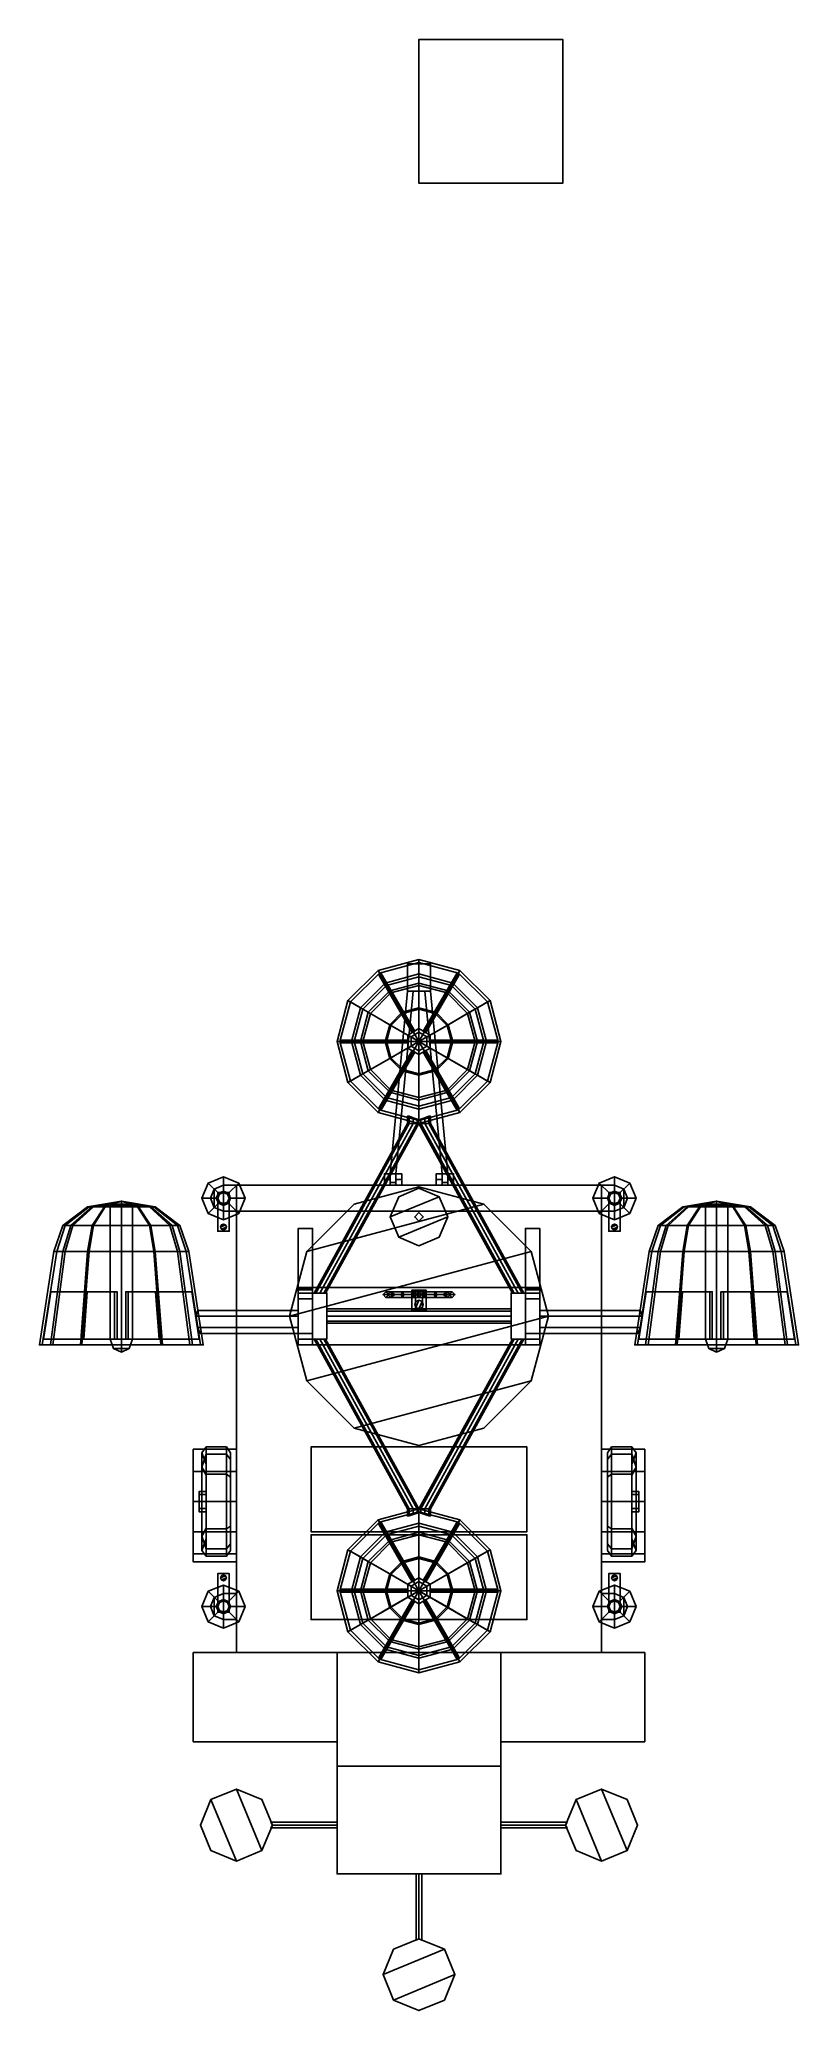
# Model space of a CAD drawing. Header units: millimetres. Extents: x -2.6 to 2.6, y -3.5 to 10.2.
import ezdxf

# ---------------------------------------------------------------- set-up
doc = ezdxf.new("R2010")
doc.units = ezdxf.units.MM
for name, color, linetype in [('addon', 4, 'Continuous'), ('balancer', 5, 'Continuous'), ('fenders', 6, 'Continuous'), ('outriggers', 5, 'Continuous'), ('turret', 2, 'Continuous'), ('wheels', 2, 'Continuous')]:
    doc.layers.add(name, color=color, linetype=linetype)

msp = doc.modelspace()

# ---------------------------------------------------------------- linework, layer by layer
for points in [[(1, 10.17, 1), (1, 10.17), (0, 10.17), (0, 10.17, 1)], [(1, 10.17), (1, 9.17), (0, 9.17), (0, 10.17)], [(0, 10.17), (0, 9.17), (0, 9.17, 1), (0, 10.17, 1)], [(0, 10.17, 1), (0, 9.17, 1), (1, 9.17, 1), (1, 10.17, 1)], [(1, 9.17, 1), (1, 9.17), (1, 10.17), (1, 10.17, 1)], [(0, 9.17, 1), (0, 9.17), (1, 9.17), (1, 9.17, 1)], [(0.08, 3.74, 0.5), (0.08, 3.74, 0.44), (-0.08, 3.74, 0.44), (-0.08, 3.74, 0.5)], [(-0.08, 3.74, 0.5), (-0.08, 3.74, 0.44), (-0.08, 3.55, 0.44), (-0.08, 3.55, 0.5)], [(-0.08, 3.55, 0.44), (-0.08, 3.74, 0.44), (0.08, 3.74, 0.44), (0.08, 3.55, 0.44)], [(0.08, 3.55, 0.5), (0.08, 3.74, 0.5), (-0.08, 3.74, 0.5), (-0.08, 3.55, 0.5)], [(0.08, 3.55, 0.44), (0.08, 3.74, 0.44), (0.08, 3.74, 0.5), (0.08, 3.55, 0.5)], [(-0.16, 2.28, 0.1), (-0.04, 3.55, 0.5), (-0.08, 3.55, 0.5), (-0.2, 2.28, 0.1)], [(-0.2, 2.28), (-0.08, 3.55, 0.44), (-0.04, 3.55, 0.44), (-0.16, 2.28)], [(-0.08, 3.55, 0.5), (-0.08, 3.55, 0.44), (-0.2, 2.28), (-0.2, 2.28, 0.1)], [(-0.16, 2.28), (-0.04, 3.55, 0.44), (-0.04, 3.55, 0.5), (-0.16, 2.28, 0.1)], [(-0.04, 3.55, 0.5), (-0.04, 3.55, 0.44), (0.04, 3.55, 0.44), (0.04, 3.55, 0.5)], [(0.04, 3.55, 0.5), (0.04, 3.55, 0.44), (0.16, 2.28), (0.16, 2.28, 0.1)], [(0.16, 2.28), (0.04, 3.55, 0.44), (0.08, 3.55, 0.44), (0.2, 2.28)], [(0.2, 2.28, 0.1), (0.08, 3.55, 0.5), (0.04, 3.55, 0.5), (0.16, 2.28, 0.1)], [(0.2, 2.28), (0.08, 3.55, 0.44), (0.08, 3.55, 0.5), (0.2, 2.28, 0.1)], [(-1.36, 2.2, -0.08), (-1.424, 2.174, -0.08), (-1.424, 2.174, 0.1), (-1.36, 2.2, 0.1)], [(-1.36, 2.2, 0.1), (-1.424, 2.174, 0.1), (-1.424, 2.046, 0.1), (-1.36, 2.02, 0.1)], [(1.36, 2.2, 0.1), (1.27, 2.2), (-1.27, 2.2), (-1.36, 2.2, 0.1)], [(-1.36, 2.02, 0.1), (1.36, 2.02, 0.1), (1.36, 2.2, 0.1), (-1.36, 2.2, 0.1)], [(-1.27, 2.2, -0.08), (-1.36, 2.2, -0.08), (-1.36, 2.2, 0.1), (-1.27, 2.2)], [(-1.27, 2.02, -0.08), (-1.27, 2.2, -0.08), (-1.27, 2.2), (-1.27, 2.02)], [(-0.24, 2.28, 0.07), (-0.24, 2.28, 0.03), (-0.24, 2.24), (-0.24, 2.24, 0.1)], [(-0.2, 2.24, 0.1), (-0.2, 2.28, 0.07), (-0.24, 2.28, 0.07), (-0.24, 2.24, 0.1)], [(-0.24, 2.24), (-0.24, 2.28, 0.03), (-0.2, 2.28, 0.03), (-0.2, 2.24)], [(-0.2, 2.28, 0.07), (-0.2, 2.28, 0.03), (-0.24, 2.28, 0.03), (-0.24, 2.28, 0.07)], [(-0.24, 2.24, 0.1), (-0.24, 2.24), (-0.24, 2.2), (-0.24, 2.2, 0.1)], [(-0.2, 2.2, 0.1), (-0.2, 2.24, 0.1), (-0.24, 2.24, 0.1), (-0.24, 2.2, 0.1)], [(-0.24, 2.2), (-0.24, 2.24), (-0.2, 2.24), (-0.2, 2.2)], [(-0.2, 2.28, 0.1), (-0.2, 2.22, 0.1), (-0.16, 2.22, 0.1), (-0.16, 2.28, 0.1)], [(-0.2, 2.28), (-0.2, 2.22), (-0.2, 2.22, 0.1), (-0.2, 2.28, 0.1)], [(-0.16, 2.28), (-0.16, 2.22), (-0.2, 2.22), (-0.2, 2.28)], [(-0.2, 2.24), (-0.2, 2.28, 0.03), (-0.2, 2.28, 0.07), (-0.2, 2.24, 0.1)], [(-0.2, 2.2), (-0.2, 2.24), (-0.2, 2.24, 0.1), (-0.2, 2.2, 0.1)], [(-0.2, 2.22, 0.1), (-0.2, 2.22), (-0.16, 2.22), (-0.16, 2.22, 0.1)], [(-0.16, 2.24), (-0.16, 2.28, 0.03), (-0.12, 2.28, 0.03), (-0.12, 2.24)], [(-0.12, 2.24, 0.1), (-0.12, 2.28, 0.07), (-0.16, 2.28, 0.07), (-0.16, 2.24, 0.1)], [(-0.12, 2.28, 0.07), (-0.12, 2.28, 0.03), (-0.16, 2.28, 0.03), (-0.16, 2.28, 0.07)], [(-0.16, 2.28, 0.07), (-0.16, 2.28, 0.03), (-0.16, 2.24), (-0.16, 2.24, 0.1)], [(-0.16, 2.22, 0.1), (-0.16, 2.22), (-0.16, 2.28), (-0.16, 2.28, 0.1)], [(-0.16, 2.2), (-0.16, 2.24), (-0.12, 2.24), (-0.12, 2.2)], [(-0.12, 2.2, 0.1), (-0.12, 2.24, 0.1), (-0.16, 2.24, 0.1), (-0.16, 2.2, 0.1)], [(-0.16, 2.24, 0.1), (-0.16, 2.24), (-0.16, 2.2), (-0.16, 2.2, 0.1)], [(-0.12, 2.24), (-0.12, 2.28, 0.03), (-0.12, 2.28, 0.07), (-0.12, 2.24, 0.1)], [(-0.12, 2.2), (-0.12, 2.24), (-0.12, 2.24, 0.1), (-0.12, 2.2, 0.1)], [(0.12, 2.24), (0.12, 2.28, 0.03), (0.16, 2.28, 0.03), (0.16, 2.24)], [(0.16, 2.24, 0.1), (0.16, 2.28, 0.07), (0.12, 2.28, 0.07), (0.12, 2.24, 0.1)], [(0.16, 2.28, 0.07), (0.16, 2.28, 0.03), (0.12, 2.28, 0.03), (0.12, 2.28, 0.07)], [(0.12, 2.28, 0.07), (0.12, 2.28, 0.03), (0.12, 2.24), (0.12, 2.24, 0.1)], [(0.12, 2.2), (0.12, 2.24), (0.16, 2.24), (0.16, 2.2)], [(0.16, 2.2, 0.1), (0.16, 2.24, 0.1), (0.12, 2.24, 0.1), (0.12, 2.2, 0.1)], [(0.12, 2.24, 0.1), (0.12, 2.24), (0.12, 2.2), (0.12, 2.2, 0.1)], [(0.16, 2.24), (0.16, 2.28, 0.03), (0.16, 2.28, 0.07), (0.16, 2.24, 0.1)], [(0.16, 2.28, 0.1), (0.16, 2.22, 0.1), (0.2, 2.22, 0.1), (0.2, 2.28, 0.1)], [(0.16, 2.28), (0.16, 2.22), (0.16, 2.22, 0.1), (0.16, 2.28, 0.1)], [(0.2, 2.28), (0.2, 2.22), (0.16, 2.22), (0.16, 2.28)], [(0.16, 2.2), (0.16, 2.24), (0.16, 2.24, 0.1), (0.16, 2.2, 0.1)], [(0.16, 2.22, 0.1), (0.16, 2.22), (0.2, 2.22), (0.2, 2.22, 0.1)], [(0.2, 2.24), (0.2, 2.28, 0.03), (0.24, 2.28, 0.03), (0.24, 2.24)], [(0.24, 2.28, 0.07), (0.24, 2.28, 0.03), (0.2, 2.28, 0.03), (0.2, 2.28, 0.07)], [(0.2, 2.28, 0.07), (0.2, 2.28, 0.03), (0.2, 2.24), (0.2, 2.24, 0.1)], [(0.24, 2.24, 0.1), (0.24, 2.28, 0.07), (0.2, 2.28, 0.07), (0.2, 2.24, 0.1)], [(0.2, 2.22, 0.1), (0.2, 2.22), (0.2, 2.28), (0.2, 2.28, 0.1)], [(0.24, 2.2, 0.1), (0.24, 2.24, 0.1), (0.2, 2.24, 0.1), (0.2, 2.2, 0.1)], [(0.2, 2.24, 0.1), (0.2, 2.24), (0.2, 2.2), (0.2, 2.2, 0.1)], [(0.2, 2.2), (0.2, 2.24), (0.24, 2.24), (0.24, 2.2)], [(0.24, 2.24), (0.24, 2.28, 0.03), (0.24, 2.28, 0.07), (0.24, 2.24, 0.1)], [(0.24, 2.2), (0.24, 2.24), (0.24, 2.24, 0.1), (0.24, 2.2, 0.1)], [(1.36, 2.2, -0.08), (1.27, 2.2, -0.08), (1.27, 2.2), (1.36, 2.2, 0.1)], [(1.27, 2.2, -0.08), (1.27, 2.02, -0.08), (1.27, 2.02), (1.27, 2.2)], [(1.424, 2.174, -0.08), (1.36, 2.2, -0.08), (1.36, 2.2, 0.1), (1.424, 2.174, 0.1)], [(1.36, 2.02, 0.1), (1.424, 2.046, 0.1), (1.424, 2.174, 0.1), (1.36, 2.2, 0.1)], [(-1.424, 2.174, -0.08), (-1.45, 2.11, -0.08), (-1.45, 2.11, 0.1), (-1.424, 2.174, 0.1)], [(-1.424, 2.174, 0.1), (-1.45, 2.11, 0.1), (-1.45, 2.11, 0.1), (-1.424, 2.046, 0.1)], [(-1.45, 2.11, -0.08), (-1.424, 2.046, -0.08), (-1.424, 2.046, 0.1), (-1.45, 2.11, 0.1)], [(1.45, 2.11, -0.08), (1.424, 2.174, -0.08), (1.424, 2.174, 0.1), (1.45, 2.11, 0.1)], [(1.424, 2.046, 0.1), (1.45, 2.11, 0.1), (1.45, 2.11, 0.1), (1.424, 2.174, 0.1)], [(1.424, 2.046, -0.08), (1.45, 2.11, -0.08), (1.45, 2.11, 0.1), (1.424, 2.046, 0.1)], [(-1.424, 2.046, -0.08), (-1.36, 2.02, -0.08), (-1.36, 2.02, 0.1), (-1.424, 2.046, 0.1)], [(-1.36, 2.02, -0.08), (-1.27, 2.02, -0.08), (-1.27, 2.02, 0.1), (-1.36, 2.02, 0.1)], [(-1.27, 2.02, 0.1), (-1.27, 2.02), (-1.27, -0.64), (-1.27, -0.64, 0.1)], [(1.27, -1.05, 0.1), (1.27, 2.02, 0.1), (-1.27, 2.02, 0.1), (-1.27, -1.05, 0.1)], [(1.27, -0.64), (1.27, 2.02), (1.27, 2.02, 0.1), (1.27, -0.64, 0.1)], [(1.27, 2.02, -0.08), (1.36, 2.02, -0.08), (1.36, 2.02, 0.1), (1.27, 2.02, 0.1)], [(1.36, 2.02, -0.08), (1.424, 2.046, -0.08), (1.424, 2.046, 0.1), (1.36, 2.02, 0.1)], [(0.75, 0.38, 0.45), (0.75, 0.38, 0.1), (-0.75, 0.38, 0.1), (-0.75, 0.38, 0.45)], [(-0.75, 0.38, 0.45), (-0.75, 0.38, 0.1), (-0.75, -0.21, 0.1), (-0.75, -0.21, 0.45)], [(0.75, -0.21, 0.45), (0.75, 0.38, 0.45), (-0.75, 0.38, 0.45), (-0.75, -0.21, 0.45)], [(0.75, -0.21, 0.1), (0.75, 0.38, 0.1), (0.75, 0.38, 0.45), (0.75, -0.21, 0.45)], [(-0.75, -0.21, 0.45), (-0.75, -0.21, 0.1), (0.75, -0.21, 0.1), (0.75, -0.21, 0.45)], [(-0.75, -0.23, 0.35), (-0.75, -0.23, 0.1), (-0.75, -0.82, 0.1), (-0.75, -0.82, 0.35)], [(0.75, -0.23, 0.35), (0.75, -0.23, 0.1), (-0.75, -0.23, 0.1), (-0.75, -0.23, 0.35)], [(0.75, -0.82, 0.35), (0.75, -0.23, 0.35), (-0.75, -0.23, 0.35), (-0.75, -0.82, 0.35)], [(0.75, -0.82, 0.1), (0.75, -0.23, 0.1), (0.75, -0.23, 0.35), (0.75, -0.82, 0.35)], [(-1.424, -0.666, -0.08), (-1.45, -0.73, -0.08), (-1.45, -0.73, 0.1), (-1.424, -0.666, 0.1)], [(-1.424, -0.666, 0.1), (-1.45, -0.73, 0.1), (-1.45, -0.73, 0.1), (-1.424, -0.794, 0.1)], [(-1.36, -0.64, -0.08), (-1.424, -0.666, -0.08), (-1.424, -0.666, 0.1), (-1.36, -0.64, 0.1)], [(-1.36, -0.64, 0.1), (-1.424, -0.666, 0.1), (-1.424, -0.794, 0.1), (-1.36, -0.82, 0.1)], [(-1.27, -0.64, -0.08), (-1.36, -0.64, -0.08), (-1.36, -0.64, 0.1), (-1.27, -0.64, 0.1)], [(-1.27, -0.64, 0.1), (-1.36, -0.64, 0.1), (-1.36, -0.82, 0.1), (-1.27, -0.82, 0.1)], [(-1.27, -0.82, -0.08), (-1.27, -0.64, -0.08), (-1.27, -0.64), (-1.27, -0.82)], [(1.36, -0.64, -0.08), (1.27, -0.64, -0.08), (1.27, -0.64, 0.1), (1.36, -0.64, 0.1)], [(1.27, -0.64, -0.08), (1.27, -0.82, -0.08), (1.27, -0.82), (1.27, -0.64)], [(1.27, -0.82, 0.1), (1.36, -0.82, 0.1), (1.36, -0.64, 0.1), (1.27, -0.64, 0.1)], [(1.424, -0.666, -0.08), (1.36, -0.64, -0.08), (1.36, -0.64, 0.1), (1.424, -0.666, 0.1)], [(1.36, -0.82, 0.1), (1.424, -0.794, 0.1), (1.424, -0.666, 0.1), (1.36, -0.64, 0.1)], [(1.45, -0.73, -0.08), (1.424, -0.666, -0.08), (1.424, -0.666, 0.1), (1.45, -0.73, 0.1)], [(1.424, -0.794, 0.1), (1.45, -0.73, 0.1), (1.45, -0.73, 0.1), (1.424, -0.666, 0.1)], [(-1.45, -0.73, -0.08), (-1.424, -0.794, -0.08), (-1.424, -0.794, 0.1), (-1.45, -0.73, 0.1)], [(-1.424, -0.794, -0.08), (-1.36, -0.82, -0.08), (-1.36, -0.82, 0.1), (-1.424, -0.794, 0.1)], [(-1.36, -0.82, -0.08), (-1.27, -0.82, -0.08), (-1.27, -0.82, 0.1), (-1.36, -0.82, 0.1)], [(-1.27, -0.82), (-1.27, -1.05), (-1.27, -1.05, 0.1), (-1.27, -0.82, 0.1)], [(-0.75, -0.82, 0.35), (-0.75, -0.82, 0.1), (0.75, -0.82, 0.1), (0.75, -0.82, 0.35)], [(1.27, -0.82, -0.08), (1.36, -0.82, -0.08), (1.36, -0.82, 0.1), (1.27, -0.82, 0.1)], [(1.27, -1.05), (1.27, -0.82), (1.27, -0.82, 0.1), (1.27, -1.05, 0.1)], [(1.36, -0.82, -0.08), (1.424, -0.794, -0.08), (1.424, -0.794, 0.1), (1.36, -0.82, 0.1)], [(1.424, -0.794, -0.08), (1.45, -0.73, -0.08), (1.45, -0.73, 0.1), (1.424, -0.794, 0.1)], [(-1.57, -1.05, 0.35), (-1.57, -1.05, -0.21), (-1.57, -1.67, -0.21), (-1.57, -1.67, 0.35)], [(-1.27, -1.05, 0.1), (-1.27, -1.05), (-1.57, -1.05, -0.21), (-1.57, -1.05, 0.35)], [(-0.57, -1.67, 0.35), (-0.57, -1.05, 0.35), (-1.57, -1.05, 0.35), (-1.57, -1.67, 0.35)], [(-0.57, -1.05, 0.35), (-0.57, -1.05, 0.1), (-1.27, -1.05, 0.1), (-1.57, -1.05, 0.35)], [(-0.57, -1.05), (-0.57, -1.05, -0.21), (-1.57, -1.05, -0.21), (-1.27, -1.05)], [(-0.57, -1.67, 0.1), (-0.57, -1.05, 0.1), (-0.57, -1.05, 0.35), (-0.57, -1.67, 0.35)], [(0.57, -1.84, 0.1), (0.57, -1.05, 0.1), (-0.57, -1.05, 0.1), (-0.57, -1.84, 0.1)], [(-0.57, -1.67, -0.21), (-0.57, -1.05, -0.21), (-0.57, -1.05), (-0.57, -1.67)], [(1.57, -1.67, 0.35), (1.57, -1.05, 0.35), (0.57, -1.05, 0.35), (0.57, -1.67, 0.35)], [(0.57, -1.05, 0.35), (0.57, -1.05, 0.1), (0.57, -1.67, 0.1), (0.57, -1.67, 0.35)], [(0.57, -1.05), (0.57, -1.05, -0.21), (0.57, -1.67, -0.21), (0.57, -1.67)], [(1.57, -1.05, 0.35), (1.27, -1.05, 0.1), (0.57, -1.05, 0.1), (0.57, -1.05, 0.35)], [(1.27, -1.05), (1.57, -1.05, -0.21), (0.57, -1.05, -0.21), (0.57, -1.05)], [(1.57, -1.05, 0.35), (1.57, -1.05, -0.21), (1.27, -1.05), (1.27, -1.05, 0.1)], [(1.57, -1.67, -0.21), (1.57, -1.05, -0.21), (1.57, -1.05, 0.35), (1.57, -1.67, 0.35)], [(-1.57, -1.67, 0.35), (-1.57, -1.67, -0.21), (-0.57, -1.67, -0.21), (-0.57, -1.67, 0.35)], [(-0.57, -1.67, 0.1), (-0.57, -1.67), (-0.57, -2.59), (-0.57, -1.84, 0.1)], [(0.57, -1.67, 0.35), (0.57, -1.67, -0.21), (1.57, -1.67, -0.21), (1.57, -1.67, 0.35)], [(0.57, -2.59), (0.57, -1.67), (0.57, -1.67, 0.1), (0.57, -1.84, 0.1)], [(-0.57, -1.84, 0.63), (-0.57, -1.84, 0.1), (-0.57, -2.59), (-0.57, -2.59, 0.63)], [(0.57, -1.84, 0.63), (0.57, -1.84, 0.1), (-0.57, -1.84, 0.1), (-0.57, -1.84, 0.63)], [(0.57, -2.59, 0.63), (0.57, -1.84, 0.63), (-0.57, -1.84, 0.63), (-0.57, -2.59, 0.63)], [(0.57, -2.59), (0.57, -1.84, 0.1), (0.57, -1.84, 0.63), (0.57, -2.59, 0.63)], [(-1.447, -2.073, 0.05), (-1.27, -2.5, 0.05), (-1.093, -2.427, 0.05), (-1.27, -2, 0.05)], [(-1.27, -2), (-1.447, -2.073), (-1.447, -2.073, 0.05), (-1.27, -2, 0.05)], [(-1.093, -2.073), (-1.27, -2), (-1.27, -2, 0.05), (-1.093, -2.073, 0.05)], [(-1.27, -2, 0.05), (-1.093, -2.427, 0.05), (-1.02, -2.25, 0.05), (-1.093, -2.073, 0.05)], [(1.447, -2.427, 0.05), (1.27, -2, 0.05), (1.093, -2.073, 0.05), (1.27, -2.5, 0.05)], [(1.27, -2), (1.093, -2.073), (1.093, -2.073, 0.05), (1.27, -2, 0.05)], [(1.52, -2.25, 0.05), (1.447, -2.073, 0.05), (1.27, -2, 0.05), (1.447, -2.427, 0.05)], [(1.447, -2.073), (1.27, -2), (1.27, -2, 0.05), (1.447, -2.073, 0.05)], [(-1.447, -2.073), (-1.52, -2.25), (-1.52, -2.25, 0.05), (-1.447, -2.073, 0.05)], [(-1.52, -2.25, 0.05), (-1.447, -2.427, 0.05), (-1.27, -2.5, 0.05), (-1.447, -2.073, 0.05)], [(-1.02, -2.25), (-1.093, -2.073), (-1.093, -2.073, 0.05), (-1.02, -2.25, 0.05)], [(1.27, -2.5, 0.05), (1.093, -2.073, 0.05), (1.02, -2.25, 0.05), (1.093, -2.427, 0.05)], [(1.093, -2.073), (1.02, -2.25), (1.02, -2.25, 0.05), (1.093, -2.073, 0.05)], [(1.52, -2.25), (1.447, -2.073), (1.447, -2.073, 0.05), (1.52, -2.25, 0.05)], [(-1.52, -2.25), (-1.447, -2.427), (-1.447, -2.427, 0.05), (-1.52, -2.25, 0.05)], [(-1.093, -2.427), (-1.02, -2.25), (-1.02, -2.25, 0.05), (-1.093, -2.427, 0.05)], [(-1.02, -2.25), (-1.03, -2.23, 0.02), (-0.57, -2.23, 0.02), (-0.57, -2.25)], [(-1.03, -2.23, 0.02), (-1.02, -2.25, 0.04), (-0.57, -2.25, 0.04), (-0.57, -2.23, 0.02)], [(-1.03, -2.27, 0.02), (-1.02, -2.25), (-0.57, -2.25), (-0.57, -2.27, 0.02)], [(-1.02, -2.25, 0.04), (-1.03, -2.27, 0.02), (-0.57, -2.27, 0.02), (-0.57, -2.25, 0.04)], [(1.03, -2.23, 0.02), (1.02, -2.25), (0.57, -2.25), (0.57, -2.23, 0.02)], [(1.02, -2.25, 0.04), (1.03, -2.23, 0.02), (0.57, -2.23, 0.02), (0.57, -2.25, 0.04)], [(1.02, -2.25), (1.03, -2.27, 0.02), (0.57, -2.27, 0.02), (0.57, -2.25)], [(1.03, -2.27, 0.02), (1.02, -2.25, 0.04), (0.57, -2.25, 0.04), (0.57, -2.27, 0.02)], [(1.02, -2.25), (1.093, -2.427), (1.093, -2.427, 0.05), (1.02, -2.25, 0.05)], [(1.447, -2.427), (1.52, -2.25), (1.52, -2.25, 0.05), (1.447, -2.427, 0.05)], [(-1.447, -2.427), (-1.27, -2.5), (-1.27, -2.5, 0.05), (-1.447, -2.427, 0.05)], [(-1.27, -2.5), (-1.093, -2.427), (-1.093, -2.427, 0.05), (-1.27, -2.5, 0.05)], [(1.093, -2.427), (1.27, -2.5), (1.27, -2.5, 0.05), (1.093, -2.427, 0.05)], [(1.27, -2.5), (1.447, -2.427), (1.447, -2.427, 0.05), (1.27, -2.5, 0.05)], [(-0.57, -2.59, 0.63), (-0.57, -2.59), (0.57, -2.59), (0.57, -2.59, 0.63)], [(-0.02, -3.05, 0.02), (0, -3.04, 0.04), (0, -2.59, 0.04), (-0.02, -2.59, 0.02)], [(0, -3.04), (-0.02, -3.05, 0.02), (-0.02, -2.59, 0.02), (0, -2.59)], [(0, -3.04, 0.04), (0.02, -3.05, 0.02), (0.02, -2.59, 0.02), (0, -2.59, 0.04)], [(0.02, -3.05, 0.02), (0, -3.04), (0, -2.59), (0.02, -2.59, 0.02)], [(-0.25, -3.29, 0.05), (0.177, -3.113, 0.05), (0, -3.04, 0.05), (-0.177, -3.113, 0.05)], [(-0.177, -3.113), (-0.25, -3.29), (-0.25, -3.29, 0.05), (-0.177, -3.113, 0.05)], [(-0.177, -3.467, 0.05), (0.25, -3.29, 0.05), (0.177, -3.113, 0.05), (-0.25, -3.29, 0.05)], [(0, -3.04), (-0.177, -3.113), (-0.177, -3.113, 0.05), (0, -3.04, 0.05)], [(0.177, -3.113), (0, -3.04), (0, -3.04, 0.05), (0.177, -3.113, 0.05)], [(0.25, -3.29), (0.177, -3.113), (0.177, -3.113, 0.05), (0.25, -3.29, 0.05)], [(-0.25, -3.29), (-0.177, -3.467), (-0.177, -3.467, 0.05), (-0.25, -3.29, 0.05)], [(0, -3.54, 0.05), (0.177, -3.467, 0.05), (0.25, -3.29, 0.05), (-0.177, -3.467, 0.05)], [(0.177, -3.467), (0.25, -3.29), (0.25, -3.29, 0.05), (0.177, -3.467, 0.05)], [(-0.177, -3.467), (0, -3.54), (0, -3.54, 0.05), (-0.177, -3.467, 0.05)], [(0, -3.54), (0.177, -3.467), (0.177, -3.467, 0.05), (0, -3.54, 0.05)]]:
    msp.add_3dface(points)
at = {"layer": 'addon'}
for points in [[(-0.199, 1.46, 0.975), (-0.217, 1.44, 0.965), (-0.25, 1.44, 1.09), (-0.23, 1.46, 1.09)], [(-0.23, 1.46, 1.09), (-0.25, 1.44, 1.09), (-0.217, 1.44, 1.215), (-0.199, 1.46, 1.205)], [(-0.217, 1.44, 0.965), (-0.199, 1.42, 0.975), (-0.23, 1.42, 1.09), (-0.25, 1.44, 1.09)], [(-0.25, 1.44, 1.09), (-0.23, 1.42, 1.09), (-0.199, 1.42, 1.205), (-0.217, 1.44, 1.215)], [(-0.182, 1.44, 0.985), (-0.199, 1.46, 0.975), (-0.23, 1.46, 1.09), (-0.21, 1.44, 1.09)], [(-0.21, 1.44, 1.09), (-0.23, 1.46, 1.09), (-0.199, 1.46, 1.205), (-0.182, 1.44, 1.195)], [(-0.199, 1.42, 0.975), (-0.182, 1.44, 0.985), (-0.21, 1.44, 1.09), (-0.23, 1.42, 1.09)], [(-0.23, 1.42, 1.09), (-0.21, 1.44, 1.09), (-0.182, 1.44, 1.195), (-0.199, 1.42, 1.205)], [(-0.115, 1.46, 0.891), (-0.125, 1.44, 0.873), (-0.217, 1.44, 0.965), (-0.199, 1.46, 0.975)], [(-0.199, 1.46, 1.205), (-0.217, 1.44, 1.215), (-0.125, 1.44, 1.307), (-0.115, 1.46, 1.289)], [(-0.125, 1.44, 0.873), (-0.115, 1.42, 0.891), (-0.199, 1.42, 0.975), (-0.217, 1.44, 0.965)], [(-0.217, 1.44, 1.215), (-0.199, 1.42, 1.205), (-0.115, 1.42, 1.289), (-0.125, 1.44, 1.307)], [(-0.105, 1.44, 0.908), (-0.115, 1.46, 0.891), (-0.199, 1.46, 0.975), (-0.182, 1.44, 0.985)], [(-0.182, 1.44, 1.195), (-0.199, 1.46, 1.205), (-0.115, 1.46, 1.289), (-0.105, 1.44, 1.272)], [(-0.025, 1.44, 1.127), (-0.035, 1.46, 1.11), (-0.199, 1.46, 1.205), (-0.167, 1.44, 1.21)], [(-0.035, 1.46, 1.11), (-0.045, 1.44, 1.093), (-0.187, 1.44, 1.175), (-0.199, 1.46, 1.205)], [(-0.045, 1.44, 1.087), (-0.035, 1.46, 1.07), (-0.199, 1.46, 0.975), (-0.187, 1.44, 1.005)], [(-0.035, 1.46, 1.07), (-0.025, 1.44, 1.053), (-0.167, 1.44, 0.97), (-0.199, 1.46, 0.975)], [(-0.115, 1.42, 0.891), (-0.105, 1.44, 0.908), (-0.182, 1.44, 0.985), (-0.199, 1.42, 0.975)], [(-0.199, 1.42, 1.205), (-0.182, 1.44, 1.195), (-0.105, 1.44, 1.272), (-0.115, 1.42, 1.289)], [(-0.045, 1.44, 1.093), (-0.035, 1.42, 1.11), (-0.199, 1.42, 1.205), (-0.187, 1.44, 1.175)], [(-0.035, 1.42, 1.11), (-0.025, 1.44, 1.127), (-0.167, 1.44, 1.21), (-0.199, 1.42, 1.205)], [(-0.025, 1.44, 1.053), (-0.035, 1.42, 1.07), (-0.199, 1.42, 0.975), (-0.167, 1.44, 0.97)], [(-0.035, 1.42, 1.07), (-0.045, 1.44, 1.087), (-0.187, 1.44, 1.005), (-0.199, 1.42, 0.975)], [(0, 1.46, 0.86), (0, 1.44, 0.84), (-0.125, 1.44, 0.873), (-0.115, 1.46, 0.891)], [(-0.115, 1.46, 1.289), (-0.125, 1.44, 1.307), (0, 1.44, 1.34), (0, 1.46, 1.32)], [(0, 1.44, 0.84), (0, 1.42, 0.86), (-0.115, 1.42, 0.891), (-0.125, 1.44, 0.873)], [(-0.125, 1.44, 1.307), (-0.115, 1.42, 1.289), (0, 1.42, 1.32), (0, 1.44, 1.34)], [(0, 1.44, 0.88), (0, 1.46, 0.86), (-0.115, 1.46, 0.891), (-0.105, 1.44, 0.908)], [(-0.105, 1.44, 1.272), (-0.115, 1.46, 1.289), (0, 1.46, 1.32), (0, 1.44, 1.3)], [(0, 1.42, 0.86), (0, 1.44, 0.88), (-0.105, 1.44, 0.908), (-0.115, 1.42, 0.891)], [(-0.115, 1.42, 1.289), (-0.105, 1.44, 1.272), (0, 1.44, 1.3), (0, 1.42, 1.32)], [(-0.025, 1.47, 1.133), (-0.05, 1.47, 1.09), (-0.05, 1.33, 1.09), (-0.025, 1.33, 1.133)], [(-0.05, 1.47, 1.09), (-0.025, 1.47, 1.047), (-0.025, 1.33, 1.047), (-0.05, 1.33, 1.09)], [(0.05, 1.47, 1.09), (-0.05, 1.47, 1.09), (-0.025, 1.47, 1.133), (0.025, 1.47, 1.133)], [(0.025, 1.47, 1.047), (-0.025, 1.47, 1.047), (-0.05, 1.47, 1.09), (0.05, 1.47, 1.09)], [(-0.021, 1.391, 2.36), (-0.03, 1.37, 2.36), (-0.021, 1.349, 2.36), (0, 1.4, 2.36)], [(-0.021, 1.391, 0.24), (-0.03, 1.37, 0.24), (-0.03, 1.37, 2.36), (-0.021, 1.391, 2.36)], [(0.025, 1.47, 1.133), (-0.025, 1.47, 1.133), (-0.025, 1.33, 1.133), (0.025, 1.33, 1.133)], [(-0.025, 1.47, 1.047), (0.025, 1.47, 1.047), (0.025, 1.33, 1.047), (-0.025, 1.33, 1.047)], [(0, 1.4, 0.24), (-0.021, 1.391, 0.24), (-0.021, 1.391, 2.36), (0, 1.4, 2.36)], [(0, 1.4, 2.36), (-0.021, 1.349, 2.36), (0, 1.34, 2.36), (0.021, 1.391, 2.36)], [(0, 1.46, 1.13), (-0.02, 1.44, 1.13), (-0.02, 1.44, 1.295), (0, 1.46, 1.32)], [(-0.02, 1.44, 1.05), (0, 1.46, 1.05), (0, 1.46, 0.86), (-0.02, 1.44, 0.885)], [(-0.02, 1.44, 1.13), (0, 1.42, 1.13), (0, 1.42, 1.32), (-0.02, 1.44, 1.295)], [(0, 1.42, 1.05), (-0.02, 1.44, 1.05), (-0.02, 1.44, 0.885), (0, 1.42, 0.86)], [(0.02, 1.44, 1.13), (0, 1.46, 1.13), (0, 1.46, 1.32), (0.02, 1.44, 1.295)], [(0.105, 1.44, 0.908), (0.115, 1.46, 0.891), (0, 1.46, 0.86), (0, 1.44, 0.88)], [(0.115, 1.46, 0.891), (0.125, 1.44, 0.873), (0, 1.44, 0.84), (0, 1.46, 0.86)], [(0, 1.44, 1.3), (0, 1.46, 1.32), (0.115, 1.46, 1.289), (0.105, 1.44, 1.272)], [(0, 1.46, 1.32), (0, 1.44, 1.34), (0.125, 1.44, 1.307), (0.115, 1.46, 1.289)], [(0, 1.46, 1.05), (0.02, 1.44, 1.05), (0.02, 1.44, 0.885), (0, 1.46, 0.86)], [(0, 1.42, 1.13), (0.02, 1.44, 1.13), (0.02, 1.44, 1.295), (0, 1.42, 1.32)], [(0.125, 1.44, 0.873), (0.115, 1.42, 0.891), (0, 1.42, 0.86), (0, 1.44, 0.84)], [(0.115, 1.42, 0.891), (0.105, 1.44, 0.908), (0, 1.44, 0.88), (0, 1.42, 0.86)], [(0, 1.44, 1.34), (0, 1.42, 1.32), (0.115, 1.42, 1.289), (0.125, 1.44, 1.307)], [(0, 1.42, 1.32), (0, 1.44, 1.3), (0.105, 1.44, 1.272), (0.115, 1.42, 1.289)], [(0.02, 1.44, 1.05), (0, 1.42, 1.05), (0, 1.42, 0.86), (0.02, 1.44, 0.885)], [(0.021, 1.391, 0.24), (0, 1.4, 0.24), (0, 1.4, 2.36), (0.021, 1.391, 2.36)], [(0.021, 1.391, 2.36), (0, 1.34, 2.36), (0.021, 1.349, 2.36), (0.03, 1.37, 2.36)], [(0.03, 1.37, 0.24), (0.021, 1.391, 0.24), (0.021, 1.391, 2.36), (0.03, 1.37, 2.36)], [(0.05, 1.47, 1.09), (0.025, 1.47, 1.133), (0.025, 1.33, 1.133), (0.05, 1.33, 1.09)], [(0.025, 1.47, 1.047), (0.05, 1.47, 1.09), (0.05, 1.33, 1.09), (0.025, 1.33, 1.047)], [(0.035, 1.46, 1.11), (0.025, 1.44, 1.127), (0.167, 1.44, 1.21), (0.199, 1.46, 1.205)], [(0.025, 1.44, 1.053), (0.035, 1.46, 1.07), (0.199, 1.46, 0.975), (0.167, 1.44, 0.97)], [(0.025, 1.44, 1.127), (0.035, 1.42, 1.11), (0.199, 1.42, 1.205), (0.167, 1.44, 1.21)], [(0.035, 1.42, 1.07), (0.025, 1.44, 1.053), (0.167, 1.44, 0.97), (0.199, 1.42, 0.975)], [(0.045, 1.44, 1.093), (0.035, 1.46, 1.11), (0.199, 1.46, 1.205), (0.187, 1.44, 1.175)], [(0.035, 1.46, 1.07), (0.045, 1.44, 1.087), (0.187, 1.44, 1.005), (0.199, 1.46, 0.975)], [(0.035, 1.42, 1.11), (0.045, 1.44, 1.093), (0.187, 1.44, 1.175), (0.199, 1.42, 1.205)], [(0.045, 1.44, 1.087), (0.035, 1.42, 1.07), (0.199, 1.42, 0.975), (0.187, 1.44, 1.005)], [(0.182, 1.44, 0.985), (0.199, 1.46, 0.975), (0.115, 1.46, 0.891), (0.105, 1.44, 0.908)], [(0.105, 1.44, 1.272), (0.115, 1.46, 1.289), (0.199, 1.46, 1.205), (0.182, 1.44, 1.195)], [(0.199, 1.42, 0.975), (0.182, 1.44, 0.985), (0.105, 1.44, 0.908), (0.115, 1.42, 0.891)], [(0.115, 1.42, 1.289), (0.105, 1.44, 1.272), (0.182, 1.44, 1.195), (0.199, 1.42, 1.205)], [(0.199, 1.46, 0.975), (0.217, 1.44, 0.965), (0.125, 1.44, 0.873), (0.115, 1.46, 0.891)], [(0.115, 1.46, 1.289), (0.125, 1.44, 1.307), (0.217, 1.44, 1.215), (0.199, 1.46, 1.205)], [(0.217, 1.44, 0.965), (0.199, 1.42, 0.975), (0.115, 1.42, 0.891), (0.125, 1.44, 0.873)], [(0.125, 1.44, 1.307), (0.115, 1.42, 1.289), (0.199, 1.42, 1.205), (0.217, 1.44, 1.215)], [(0.21, 1.44, 1.09), (0.23, 1.46, 1.09), (0.199, 1.46, 0.975), (0.182, 1.44, 0.985)], [(0.182, 1.44, 1.195), (0.199, 1.46, 1.205), (0.23, 1.46, 1.09), (0.21, 1.44, 1.09)], [(0.23, 1.42, 1.09), (0.21, 1.44, 1.09), (0.182, 1.44, 0.985), (0.199, 1.42, 0.975)], [(0.199, 1.42, 1.205), (0.182, 1.44, 1.195), (0.21, 1.44, 1.09), (0.23, 1.42, 1.09)], [(0.23, 1.46, 1.09), (0.25, 1.44, 1.09), (0.217, 1.44, 0.965), (0.199, 1.46, 0.975)], [(0.199, 1.46, 1.205), (0.217, 1.44, 1.215), (0.25, 1.44, 1.09), (0.23, 1.46, 1.09)], [(0.25, 1.44, 1.09), (0.23, 1.42, 1.09), (0.199, 1.42, 0.975), (0.217, 1.44, 0.965)], [(0.217, 1.44, 1.215), (0.199, 1.42, 1.205), (0.23, 1.42, 1.09), (0.25, 1.44, 1.09)], [(0.05, 1.33, 1.09), (-0.05, 1.33, 1.09), (-0.025, 1.33, 1.047), (0.025, 1.33, 1.047)], [(0.025, 1.33, 1.133), (-0.025, 1.33, 1.133), (-0.05, 1.33, 1.09), (0.05, 1.33, 1.09)], [(-0.03, 1.37, 0.24), (-0.021, 1.349, 0.24), (-0.021, 1.349, 2.36), (-0.03, 1.37, 2.36)], [(-0.021, 1.349, 0.24), (0, 1.34, 0.24), (0, 1.34, 2.36), (-0.021, 1.349, 2.36)], [(0, 1.34, 0.24), (0.021, 1.349, 0.24), (0.021, 1.349, 2.36), (0, 1.34, 2.36)], [(0.021, 1.349, 0.24), (0.03, 1.37, 0.24), (0.03, 1.37, 2.36), (0.021, 1.349, 2.36)]]:
    msp.add_3dface(points, dxfattribs=at)
at = {"layer": 'balancer'}
for points in [[(0, 3.67, 2.15), (-0.235, 3.607, 2.15), (-0.285, 3.694, 2.8), (0, 3.77, 2.8)], [(0, 3.77, 2.8), (-0.285, 3.694, 2.8), (-0.275, 3.676, 2.8), (0, 3.75, 2.8)], [(0, 3.75, 2.8), (-0.275, 3.676, 2.8), (-0.225, 3.59, 2.15), (0, 3.65, 2.15)], [(0.235, 3.607, 2.15), (0, 3.67, 2.15), (0, 3.77, 2.8), (0.285, 3.694, 2.8)], [(0.285, 3.694, 2.8), (0, 3.77, 2.8), (0, 3.75, 2.8), (0.275, 3.676, 2.8)], [(0.275, 3.676, 2.8), (0, 3.75, 2.8), (0, 3.65, 2.15), (0.225, 3.59, 2.15)], [(-0.235, 3.607, 2.15), (-0.407, 3.435, 2.15), (-0.494, 3.485, 2.8), (-0.285, 3.694, 2.8)], [(-0.285, 3.694, 2.8), (-0.494, 3.485, 2.8), (-0.476, 3.475, 2.8), (-0.275, 3.676, 2.8)], [(-0.275, 3.676, 2.8), (-0.476, 3.475, 2.8), (-0.39, 3.425, 2.15), (-0.225, 3.59, 2.15)], [(-0.353, 3.404, 1.97), (-0.407, 3.435, 2.15), (-0.235, 3.607, 2.15), (-0.204, 3.552, 1.97)], [(-0.195, 3.538, 1.97), (-0.225, 3.59, 2.15), (-0.39, 3.425, 2.15), (-0.338, 3.395, 1.97)], [(-0.279, 3.664, 2.76), (-0.048, 3.263, 2.76), (-0.03, 3.272, 2.76), (-0.262, 3.674, 2.76)], [(-0.254, 3.62, 2.43), (-0.048, 3.263, 2.43), (-0.048, 3.263, 2.76), (-0.279, 3.664, 2.76)], [(-0.03, 3.272, 2.76), (-0.03, 3.272, 2.43), (-0.237, 3.63, 2.43), (-0.262, 3.674, 2.76)], [(-0.237, 3.63, 2.43), (-0.03, 3.272, 2.43), (-0.048, 3.263, 2.43), (-0.254, 3.62, 2.43)], [(-0.204, 3.552, 1.97), (-0.235, 3.607, 2.15), (0, 3.67, 2.15), (0, 3.607, 1.97)], [(0, 3.59, 1.97), (0, 3.65, 2.15), (-0.225, 3.59, 2.15), (-0.195, 3.538, 1.97)], [(-0.118, 3.404, 1.84), (-0.204, 3.552, 1.97), (0, 3.607, 1.97), (0, 3.435, 1.84)], [(0, 3.425, 1.84), (0, 3.59, 1.97), (-0.195, 3.538, 1.97), (-0.113, 3.395, 1.84)], [(0, 3.607, 1.97), (0, 3.67, 2.15), (0.235, 3.607, 2.15), (0.204, 3.552, 1.97)], [(0.195, 3.538, 1.97), (0.225, 3.59, 2.15), (0, 3.65, 2.15), (0, 3.59, 1.97)], [(0, 3.435, 1.84), (0, 3.607, 1.97), (0.204, 3.552, 1.97), (0.117, 3.404, 1.84)], [(0.112, 3.395, 1.84), (0.195, 3.538, 1.97), (0, 3.59, 1.97), (0, 3.425, 1.84)], [(0.237, 3.63, 2.43), (0.03, 3.272, 2.43), (0.03, 3.272, 2.76), (0.262, 3.674, 2.76)], [(0.262, 3.674, 2.76), (0.03, 3.272, 2.76), (0.048, 3.263, 2.76), (0.279, 3.664, 2.76)], [(0.254, 3.62, 2.43), (0.048, 3.263, 2.43), (0.03, 3.272, 2.43), (0.237, 3.63, 2.43)], [(0.048, 3.263, 2.76), (0.048, 3.263, 2.43), (0.254, 3.62, 2.43), (0.279, 3.664, 2.76)], [(0.337, 3.395, 1.97), (0.39, 3.425, 2.15), (0.225, 3.59, 2.15), (0.195, 3.538, 1.97)], [(0.204, 3.552, 1.97), (0.235, 3.607, 2.15), (0.407, 3.435, 2.15), (0.352, 3.404, 1.97)], [(0.476, 3.475, 2.8), (0.275, 3.676, 2.8), (0.225, 3.59, 2.15), (0.39, 3.425, 2.15)], [(0.407, 3.435, 2.15), (0.235, 3.607, 2.15), (0.285, 3.694, 2.8), (0.494, 3.485, 2.8)], [(0.494, 3.485, 2.8), (0.285, 3.694, 2.8), (0.275, 3.676, 2.8), (0.476, 3.475, 2.8)], [(-0.407, 3.435, 2.15), (-0.47, 3.2, 2.15), (-0.57, 3.2, 2.8), (-0.494, 3.485, 2.8)], [(-0.494, 3.485, 2.8), (-0.57, 3.2, 2.8), (-0.55, 3.2, 2.8), (-0.476, 3.475, 2.8)], [(-0.476, 3.475, 2.8), (-0.55, 3.2, 2.8), (-0.45, 3.2, 2.15), (-0.39, 3.425, 2.15)], [(-0.407, 3.2, 1.97), (-0.47, 3.2, 2.15), (-0.407, 3.435, 2.15), (-0.353, 3.404, 1.97)], [(-0.204, 3.317, 1.84), (-0.353, 3.404, 1.97), (-0.204, 3.552, 1.97), (-0.118, 3.404, 1.84)], [(-0.113, 3.395, 1.84), (-0.195, 3.538, 1.97), (-0.338, 3.395, 1.97), (-0.195, 3.312, 1.84)], [(0, 3.2, 1.8), (-0.118, 3.404, 1.84), (0, 3.435, 1.84), (0, 3.2, 1.8)], [(0, 3.2, 1.8), (0, 3.435, 1.84), (0.117, 3.404, 1.84), (0, 3.2, 1.8)], [(0.195, 3.312, 1.84), (0.337, 3.395, 1.97), (0.195, 3.538, 1.97), (0.112, 3.395, 1.84)], [(0.117, 3.404, 1.84), (0.204, 3.552, 1.97), (0.352, 3.404, 1.97), (0.204, 3.317, 1.84)], [(0.352, 3.404, 1.97), (0.407, 3.435, 2.15), (0.47, 3.2, 2.15), (0.407, 3.2, 1.97)], [(0.55, 3.2, 2.8), (0.476, 3.475, 2.8), (0.39, 3.425, 2.15), (0.45, 3.2, 2.15)], [(0.47, 3.2, 2.15), (0.407, 3.435, 2.15), (0.494, 3.485, 2.8), (0.57, 3.2, 2.8)], [(0.57, 3.2, 2.8), (0.494, 3.485, 2.8), (0.476, 3.475, 2.8), (0.55, 3.2, 2.8)], [(-0.338, 3.395, 1.97), (-0.39, 3.425, 2.15), (-0.45, 3.2, 2.15), (-0.39, 3.2, 1.97)], [(-0.235, 3.2, 1.84), (-0.407, 3.2, 1.97), (-0.353, 3.404, 1.97), (-0.204, 3.317, 1.84)], [(-0.195, 3.312, 1.84), (-0.338, 3.395, 1.97), (-0.39, 3.2, 1.97), (-0.225, 3.2, 1.84)], [(0, 3.2, 1.8), (-0.235, 3.2, 1.84), (-0.204, 3.317, 1.84), (0, 3.2, 1.8)], [(0, 3.2, 1.82), (-0.195, 3.312, 1.84), (-0.225, 3.2, 1.84), (0, 3.2, 1.82)], [(0, 3.2, 1.8), (-0.204, 3.317, 1.84), (-0.118, 3.404, 1.84), (0, 3.2, 1.8)], [(0, 3.2, 1.82), (-0.113, 3.395, 1.84), (-0.195, 3.312, 1.84), (0, 3.2, 1.82)], [(0, 3.2, 1.82), (0, 3.425, 1.84), (-0.113, 3.395, 1.84), (0, 3.2, 1.82)], [(0, 3.2, 1.82), (0.112, 3.395, 1.84), (0, 3.425, 1.84), (0, 3.2, 1.82)], [(0, 3.2, 1.8), (0.117, 3.404, 1.84), (0.204, 3.317, 1.84), (0, 3.2, 1.8)], [(0, 3.2, 1.82), (0.195, 3.312, 1.84), (0.112, 3.395, 1.84), (0, 3.2, 1.82)], [(0, 3.2, 1.8), (0.204, 3.317, 1.84), (0.235, 3.2, 1.84), (0, 3.2, 1.8)], [(0, 3.2, 1.82), (0.225, 3.2, 1.84), (0.195, 3.312, 1.84), (0, 3.2, 1.82)], [(0.225, 3.2, 1.84), (0.39, 3.2, 1.97), (0.337, 3.395, 1.97), (0.195, 3.312, 1.84)], [(0.204, 3.317, 1.84), (0.352, 3.404, 1.97), (0.407, 3.2, 1.97), (0.235, 3.2, 1.84)], [(0.39, 3.2, 1.97), (0.45, 3.2, 2.15), (0.39, 3.425, 2.15), (0.337, 3.395, 1.97)], [(-0.47, 3.2, 2.15), (-0.407, 2.965, 2.15), (-0.494, 2.915, 2.8), (-0.57, 3.2, 2.8)], [(-0.57, 3.2, 2.8), (-0.494, 2.915, 2.8), (-0.476, 2.925, 2.8), (-0.55, 3.2, 2.8)], [(-0.55, 3.2, 2.8), (-0.476, 2.925, 2.8), (-0.39, 2.975, 2.15), (-0.45, 3.2, 2.15)], [(-0.078, 3.21, 2.76), (-0.078, 3.21, 2.43), (-0.49, 3.21, 2.43), (-0.541, 3.21, 2.76)], [(-0.541, 3.19, 2.76), (-0.078, 3.19, 2.76), (-0.078, 3.21, 2.76), (-0.541, 3.21, 2.76)], [(-0.49, 3.19, 2.43), (-0.078, 3.19, 2.43), (-0.078, 3.19, 2.76), (-0.541, 3.19, 2.76)], [(-0.49, 3.21, 2.43), (-0.078, 3.21, 2.43), (-0.078, 3.19, 2.43), (-0.49, 3.19, 2.43)], [(-0.353, 2.996, 1.97), (-0.407, 2.965, 2.15), (-0.47, 3.2, 2.15), (-0.407, 3.2, 1.97)], [(-0.39, 3.2, 1.97), (-0.45, 3.2, 2.15), (-0.39, 2.975, 2.15), (-0.338, 3.005, 1.97)], [(-0.204, 3.083, 1.84), (-0.353, 2.996, 1.97), (-0.407, 3.2, 1.97), (-0.235, 3.2, 1.84)], [(-0.225, 3.2, 1.84), (-0.39, 3.2, 1.97), (-0.338, 3.005, 1.97), (-0.195, 3.087, 1.84)], [(0, 3.2, 1.8), (-0.204, 3.083, 1.84), (-0.235, 3.2, 1.84), (0, 3.2, 1.8)], [(0, 3.2, 1.82), (-0.225, 3.2, 1.84), (-0.195, 3.087, 1.84), (0, 3.2, 1.82)], [(0, 3.2, 1.8), (-0.118, 2.996, 1.84), (-0.204, 3.083, 1.84), (0, 3.2, 1.8)], [(0, 3.2, 1.82), (-0.195, 3.087, 1.84), (-0.113, 3.005, 1.84), (0, 3.2, 1.82)], [(0, 3.2, 1.8), (0, 2.965, 1.84), (-0.118, 2.996, 1.84), (0, 3.2, 1.8)], [(0, 3.2, 1.82), (-0.113, 3.005, 1.84), (0, 2.975, 1.84), (0, 3.2, 1.82)], [(-0.078, 3.245, 2.76), (0, 3.29, 2.76), (0, 3.29, 1.828), (-0.078, 3.245, 1.828)], [(0, 3.264, 2.824), (0, 3.29, 2.76), (-0.078, 3.245, 2.76), (-0.055, 3.232, 2.824)], [(-0.078, 3.155, 2.76), (-0.078, 3.245, 2.76), (-0.078, 3.245, 1.828), (-0.078, 3.155, 1.828)], [(-0.055, 3.232, 2.824), (-0.078, 3.245, 2.76), (-0.078, 3.155, 2.76), (-0.055, 3.168, 2.824)], [(-0.055, 3.168, 2.824), (-0.078, 3.155, 2.76), (0, 3.11, 2.76), (0, 3.136, 2.824)], [(0, 3.11, 2.76), (-0.078, 3.155, 2.76), (-0.078, 3.155, 1.828), (0, 3.11, 1.828)], [(0, 3.2, 2.85), (0, 3.264, 2.824), (-0.055, 3.232, 2.824), (0, 3.2, 2.85)], [(0, 3.2, 2.85), (-0.055, 3.232, 2.824), (-0.055, 3.168, 2.824), (0, 3.2, 2.85)], [(0, 3.2, 2.85), (-0.055, 3.168, 2.824), (0, 3.136, 2.824), (0, 3.2, 2.85)], [(0, 3.29, 2.76), (0.078, 3.245, 2.76), (0.078, 3.245, 1.828), (0, 3.29, 1.828)], [(0.055, 3.232, 2.824), (0.078, 3.245, 2.76), (0, 3.29, 2.76), (0, 3.264, 2.824)], [(0, 3.2, 2.85), (0.055, 3.232, 2.824), (0, 3.264, 2.824), (0, 3.2, 2.85)], [(0, 3.2, 2.85), (0.055, 3.168, 2.824), (0.055, 3.232, 2.824), (0, 3.2, 2.85)], [(0, 3.2, 2.85), (0, 3.136, 2.824), (0.055, 3.168, 2.824), (0, 3.2, 2.85)], [(0, 3.2, 1.82), (0, 2.975, 1.84), (0.112, 3.005, 1.84), (0, 3.2, 1.82)], [(0, 3.2, 1.82), (0.112, 3.005, 1.84), (0.195, 3.087, 1.84), (0, 3.2, 1.82)], [(0, 3.2, 1.82), (0.195, 3.087, 1.84), (0.225, 3.2, 1.84), (0, 3.2, 1.82)], [(0, 3.2, 1.8), (0.235, 3.2, 1.84), (0.204, 3.083, 1.84), (0, 3.2, 1.8)], [(0, 3.2, 1.8), (0.204, 3.083, 1.84), (0.117, 2.996, 1.84), (0, 3.2, 1.8)], [(0, 3.2, 1.8), (0.117, 2.996, 1.84), (0, 2.965, 1.84), (0, 3.2, 1.8)], [(0, 3.136, 2.824), (0, 3.11, 2.76), (0.078, 3.155, 2.76), (0.055, 3.168, 2.824)], [(0.078, 3.155, 2.76), (0, 3.11, 2.76), (0, 3.11, 1.828), (0.078, 3.155, 1.828)], [(0.055, 3.168, 2.824), (0.078, 3.155, 2.76), (0.078, 3.245, 2.76), (0.055, 3.232, 2.824)], [(0.078, 3.245, 2.76), (0.078, 3.155, 2.76), (0.078, 3.155, 1.828), (0.078, 3.245, 1.828)], [(0.49, 3.19, 2.43), (0.078, 3.19, 2.43), (0.078, 3.21, 2.43), (0.49, 3.21, 2.43)], [(0.49, 3.21, 2.43), (0.078, 3.21, 2.43), (0.078, 3.21, 2.76), (0.541, 3.21, 2.76)], [(0.541, 3.21, 2.76), (0.078, 3.21, 2.76), (0.078, 3.19, 2.76), (0.541, 3.19, 2.76)], [(0.078, 3.19, 2.76), (0.078, 3.19, 2.43), (0.49, 3.19, 2.43), (0.541, 3.19, 2.76)], [(0.195, 3.087, 1.84), (0.337, 3.005, 1.97), (0.39, 3.2, 1.97), (0.225, 3.2, 1.84)], [(0.235, 3.2, 1.84), (0.407, 3.2, 1.97), (0.352, 2.996, 1.97), (0.204, 3.083, 1.84)], [(0.337, 3.005, 1.97), (0.39, 2.975, 2.15), (0.45, 3.2, 2.15), (0.39, 3.2, 1.97)], [(0.407, 3.2, 1.97), (0.47, 3.2, 2.15), (0.407, 2.965, 2.15), (0.352, 2.996, 1.97)], [(0.476, 2.925, 2.8), (0.55, 3.2, 2.8), (0.45, 3.2, 2.15), (0.39, 2.975, 2.15)], [(0.407, 2.965, 2.15), (0.47, 3.2, 2.15), (0.57, 3.2, 2.8), (0.494, 2.915, 2.8)], [(0.494, 2.915, 2.8), (0.57, 3.2, 2.8), (0.55, 3.2, 2.8), (0.476, 2.925, 2.8)], [(-0.118, 2.996, 1.84), (-0.204, 2.847, 1.97), (-0.353, 2.996, 1.97), (-0.204, 3.083, 1.84)], [(-0.195, 3.087, 1.84), (-0.338, 3.005, 1.97), (-0.195, 2.862, 1.97), (-0.113, 3.005, 1.84)], [(-0.048, 3.138, 2.76), (-0.048, 3.138, 2.43), (-0.254, 2.78, 2.43), (-0.279, 2.736, 2.76)], [(-0.262, 2.726, 2.76), (-0.03, 3.127, 2.76), (-0.048, 3.138, 2.76), (-0.279, 2.736, 2.76)], [(-0.237, 2.77, 2.43), (-0.03, 3.127, 2.43), (-0.03, 3.127, 2.76), (-0.262, 2.726, 2.76)], [(-0.254, 2.78, 2.43), (-0.048, 3.138, 2.43), (-0.03, 3.127, 2.43), (-0.237, 2.77, 2.43)], [(0.237, 2.77, 2.43), (0.03, 3.127, 2.43), (0.048, 3.138, 2.43), (0.254, 2.78, 2.43)], [(0.279, 2.736, 2.76), (0.048, 3.138, 2.76), (0.03, 3.127, 2.76), (0.262, 2.726, 2.76)], [(0.03, 3.127, 2.76), (0.03, 3.127, 2.43), (0.237, 2.77, 2.43), (0.262, 2.726, 2.76)], [(0.254, 2.78, 2.43), (0.048, 3.138, 2.43), (0.048, 3.138, 2.76), (0.279, 2.736, 2.76)], [(0.112, 3.005, 1.84), (0.195, 2.862, 1.97), (0.337, 3.005, 1.97), (0.195, 3.087, 1.84)], [(0.204, 3.083, 1.84), (0.352, 2.996, 1.97), (0.204, 2.847, 1.97), (0.117, 2.996, 1.84)], [(-0.407, 2.965, 2.15), (-0.235, 2.793, 2.15), (-0.285, 2.706, 2.8), (-0.494, 2.915, 2.8)], [(-0.494, 2.915, 2.8), (-0.285, 2.706, 2.8), (-0.275, 2.724, 2.8), (-0.476, 2.925, 2.8)], [(-0.476, 2.925, 2.8), (-0.275, 2.724, 2.8), (-0.225, 2.81, 2.15), (-0.39, 2.975, 2.15)], [(-0.204, 2.847, 1.97), (-0.235, 2.793, 2.15), (-0.407, 2.965, 2.15), (-0.353, 2.996, 1.97)], [(-0.338, 3.005, 1.97), (-0.39, 2.975, 2.15), (-0.225, 2.81, 2.15), (-0.195, 2.862, 1.97)], [(0, 2.965, 1.84), (0, 2.793, 1.97), (-0.204, 2.847, 1.97), (-0.118, 2.996, 1.84)], [(-0.113, 3.005, 1.84), (-0.195, 2.862, 1.97), (0, 2.81, 1.97), (0, 2.975, 1.84)], [(0, 2.975, 1.84), (0, 2.81, 1.97), (0.195, 2.862, 1.97), (0.112, 3.005, 1.84)], [(0.117, 2.996, 1.84), (0.204, 2.847, 1.97), (0, 2.793, 1.97), (0, 2.965, 1.84)], [(0.195, 2.862, 1.97), (0.225, 2.81, 2.15), (0.39, 2.975, 2.15), (0.337, 3.005, 1.97)], [(0.352, 2.996, 1.97), (0.407, 2.965, 2.15), (0.235, 2.793, 2.15), (0.204, 2.847, 1.97)], [(0.275, 2.724, 2.8), (0.476, 2.925, 2.8), (0.39, 2.975, 2.15), (0.225, 2.81, 2.15)], [(0.235, 2.793, 2.15), (0.407, 2.965, 2.15), (0.494, 2.915, 2.8), (0.285, 2.706, 2.8)], [(0.285, 2.706, 2.8), (0.494, 2.915, 2.8), (0.476, 2.925, 2.8), (0.275, 2.724, 2.8)], [(-0.235, 2.793, 2.15), (0, 2.73, 2.15), (0, 2.63, 2.8), (-0.285, 2.706, 2.8)], [(-0.275, 2.724, 2.8), (0, 2.65, 2.8), (0, 2.75, 2.15), (-0.225, 2.81, 2.15)], [(0, 2.793, 1.97), (0, 2.73, 2.15), (-0.235, 2.793, 2.15), (-0.204, 2.847, 1.97)], [(-0.195, 2.862, 1.97), (-0.225, 2.81, 2.15), (0, 2.75, 2.15), (0, 2.81, 1.97)], [(0, 2.81, 1.97), (0, 2.75, 2.15), (0.225, 2.81, 2.15), (0.195, 2.862, 1.97)], [(0.204, 2.847, 1.97), (0.235, 2.793, 2.15), (0, 2.73, 2.15), (0, 2.793, 1.97)], [(0, 2.65, 2.8), (0.275, 2.724, 2.8), (0.225, 2.81, 2.15), (0, 2.75, 2.15)], [(0, 2.73, 2.15), (0.235, 2.793, 2.15), (0.285, 2.706, 2.8), (0, 2.63, 2.8)], [(-0.718, 1.45, 2.642), (-0.73, 1.45, 2.67), (-0.08, 2.63, 2.67), (-0.068, 2.63, 2.642)], [(-0.73, 1.45, 2.67), (-0.718, 1.45, 2.698), (-0.068, 2.63, 2.698), (-0.08, 2.63, 2.67)], [(-0.69, 1.45, 2.63), (-0.718, 1.45, 2.642), (-0.068, 2.63, 2.642), (-0.04, 2.63, 2.63)], [(-0.718, 1.45, 2.698), (-0.69, 1.45, 2.71), (-0.04, 2.63, 2.71), (-0.068, 2.63, 2.698)], [(-0.662, 1.45, 2.642), (-0.69, 1.45, 2.63), (-0.04, 2.63, 2.63), (-0.012, 2.63, 2.642)], [(-0.69, 1.45, 2.71), (-0.662, 1.45, 2.698), (-0.012, 2.63, 2.698), (-0.04, 2.63, 2.71)], [(-0.65, 1.45, 2.67), (-0.662, 1.45, 2.642), (-0.012, 2.63, 2.642), (0, 2.63, 2.67)], [(-0.662, 1.45, 2.698), (-0.65, 1.45, 2.67), (0, 2.63, 2.67), (-0.012, 2.63, 2.698)], [(-0.285, 2.706, 2.8), (0, 2.63, 2.8), (0, 2.65, 2.8), (-0.275, 2.724, 2.8)], [(-0.068, 2.63, 2.642), (-0.08, 2.63, 2.67), (-0.08, 2.68, 2.67), (-0.068, 2.68, 2.642)], [(-0.08, 2.63, 2.67), (-0.068, 2.63, 2.698), (-0.068, 2.68, 2.698), (-0.08, 2.68, 2.67)], [(-0.04, 2.63, 2.63), (-0.068, 2.63, 2.642), (-0.068, 2.68, 2.642), (-0.04, 2.67, 2.63)], [(-0.068, 2.63, 2.698), (-0.04, 2.63, 2.71), (-0.04, 2.67, 2.71), (-0.068, 2.68, 2.698)], [(-0.012, 2.63, 2.642), (-0.04, 2.63, 2.63), (-0.04, 2.67, 2.63), (-0.012, 2.66, 2.642)], [(-0.04, 2.63, 2.71), (-0.012, 2.63, 2.698), (-0.012, 2.66, 2.698), (-0.04, 2.67, 2.71)], [(0, 2.63, 2.67), (-0.012, 2.63, 2.642), (-0.012, 2.66, 2.642), (0, 2.65, 2.67)], [(-0.012, 2.63, 2.698), (0, 2.63, 2.67), (0, 2.65, 2.67), (-0.012, 2.66, 2.698)], [(0, 2.63, 2.8), (0.285, 2.706, 2.8), (0.275, 2.724, 2.8), (0, 2.65, 2.8)], [(0, 2.63, 2.67), (0.012, 2.63, 2.698), (0.012, 2.66, 2.698), (0, 2.65, 2.67)], [(0.012, 2.63, 2.642), (0, 2.63, 2.67), (0, 2.65, 2.67), (0.012, 2.66, 2.642)], [(0.65, 1.45, 2.67), (0.662, 1.45, 2.698), (0.012, 2.63, 2.698), (0, 2.63, 2.67)], [(0.662, 1.45, 2.642), (0.65, 1.45, 2.67), (0, 2.63, 2.67), (0.012, 2.63, 2.642)], [(0.012, 2.63, 2.698), (0.04, 2.63, 2.71), (0.04, 2.67, 2.71), (0.012, 2.66, 2.698)], [(0.04, 2.63, 2.63), (0.012, 2.63, 2.642), (0.012, 2.66, 2.642), (0.04, 2.67, 2.63)], [(0.662, 1.45, 2.698), (0.69, 1.45, 2.71), (0.04, 2.63, 2.71), (0.012, 2.63, 2.698)], [(0.69, 1.45, 2.63), (0.662, 1.45, 2.642), (0.012, 2.63, 2.642), (0.04, 2.63, 2.63)], [(0.04, 2.63, 2.71), (0.068, 2.63, 2.698), (0.068, 2.68, 2.698), (0.04, 2.67, 2.71)], [(0.068, 2.63, 2.642), (0.04, 2.63, 2.63), (0.04, 2.67, 2.63), (0.068, 2.68, 2.642)], [(0.69, 1.45, 2.71), (0.718, 1.45, 2.698), (0.068, 2.63, 2.698), (0.04, 2.63, 2.71)], [(0.718, 1.45, 2.642), (0.69, 1.45, 2.63), (0.04, 2.63, 2.63), (0.068, 2.63, 2.642)], [(0.068, 2.63, 2.698), (0.08, 2.63, 2.67), (0.08, 2.68, 2.67), (0.068, 2.68, 2.698)], [(0.08, 2.63, 2.67), (0.068, 2.63, 2.642), (0.068, 2.68, 2.642), (0.08, 2.68, 2.67)], [(0.718, 1.45, 2.698), (0.73, 1.45, 2.67), (0.08, 2.63, 2.67), (0.068, 2.63, 2.698)], [(0.73, 1.45, 2.67), (0.718, 1.45, 2.642), (0.068, 2.63, 2.642), (0.08, 2.63, 2.67)], [(-0.74, 1.45, 2.74), (-0.74, 1.45, 2.19), (-0.74, 1.13, 2.19), (-0.74, 1.13, 2.74)], [(-0.64, 1.45, 2.74), (-0.64, 1.45, 2.19), (-0.74, 1.45, 2.19), (-0.74, 1.45, 2.74)], [(-0.74, 1.13, 2.19), (-0.74, 1.45, 2.19), (-0.64, 1.45, 2.19), (-0.64, 1.13, 2.19)], [(-0.64, 1.13, 2.74), (-0.64, 1.45, 2.74), (-0.74, 1.45, 2.74), (-0.74, 1.13, 2.74)], [(-0.64, 1.13, 2.19), (-0.64, 1.45, 2.19), (-0.64, 1.45, 2.74), (-0.64, 1.13, 2.74)], [(0.74, 1.45, 2.74), (0.74, 1.45, 2.19), (0.64, 1.45, 2.19), (0.64, 1.45, 2.74)], [(0.64, 1.45, 2.74), (0.64, 1.45, 2.19), (0.64, 1.13, 2.19), (0.64, 1.13, 2.74)], [(0.64, 1.13, 2.19), (0.64, 1.45, 2.19), (0.74, 1.45, 2.19), (0.74, 1.13, 2.19)], [(0.74, 1.13, 2.74), (0.74, 1.45, 2.74), (0.64, 1.45, 2.74), (0.64, 1.13, 2.74)], [(0.74, 1.13, 2.19), (0.74, 1.45, 2.19), (0.74, 1.45, 2.74), (0.74, 1.13, 2.74)], [(-0.64, 1.34, 2.31), (-0.64, 1.325, 2.345), (0.64, 1.325, 2.345), (0.64, 1.34, 2.31)], [(-0.64, 1.325, 2.275), (-0.64, 1.34, 2.31), (0.64, 1.34, 2.31), (0.64, 1.325, 2.275)], [(-0.64, 1.325, 2.345), (-0.64, 1.29, 2.36), (0.64, 1.29, 2.36), (0.64, 1.325, 2.345)], [(-0.64, 1.29, 2.26), (-0.64, 1.325, 2.275), (0.64, 1.325, 2.275), (0.64, 1.29, 2.26)], [(-0.64, 1.29, 2.36), (-0.64, 1.255, 2.345), (0.64, 1.255, 2.345), (0.64, 1.29, 2.36)], [(-0.64, 1.255, 2.275), (-0.64, 1.29, 2.26), (0.64, 1.29, 2.26), (0.64, 1.255, 2.275)], [(-0.64, 1.255, 2.345), (-0.64, 1.24, 2.31), (0.64, 1.24, 2.31), (0.64, 1.255, 2.345)], [(-0.64, 1.24, 2.31), (-0.64, 1.255, 2.275), (0.64, 1.255, 2.275), (0.64, 1.24, 2.31)], [(-0.74, 1.13, 2.74), (-0.74, 1.13, 2.19), (-0.64, 1.13, 2.19), (-0.64, 1.13, 2.74)], [(-0.73, 1.13, 2.67), (-0.718, 1.13, 2.642), (-0.068, -0.05, 2.642), (-0.08, -0.05, 2.67)], [(-0.718, 1.13, 2.698), (-0.73, 1.13, 2.67), (-0.08, -0.05, 2.67), (-0.068, -0.05, 2.698)], [(-0.718, 1.13, 2.642), (-0.69, 1.13, 2.63), (-0.04, -0.05, 2.63), (-0.068, -0.05, 2.642)], [(-0.69, 1.13, 2.71), (-0.718, 1.13, 2.698), (-0.068, -0.05, 2.698), (-0.04, -0.05, 2.71)], [(-0.69, 1.13, 2.63), (-0.662, 1.13, 2.642), (-0.012, -0.05, 2.642), (-0.04, -0.05, 2.63)], [(-0.662, 1.13, 2.698), (-0.69, 1.13, 2.71), (-0.04, -0.05, 2.71), (-0.012, -0.05, 2.698)], [(-0.662, 1.13, 2.642), (-0.65, 1.13, 2.67), (0, -0.05, 2.67), (-0.012, -0.05, 2.642)], [(-0.65, 1.13, 2.67), (-0.662, 1.13, 2.698), (-0.012, -0.05, 2.698), (0, -0.05, 2.67)], [(0.662, 1.13, 2.698), (0.65, 1.13, 2.67), (0, -0.05, 2.67), (0.012, -0.05, 2.698)], [(0.65, 1.13, 2.67), (0.662, 1.13, 2.642), (0.012, -0.05, 2.642), (0, -0.05, 2.67)], [(0.69, 1.13, 2.71), (0.662, 1.13, 2.698), (0.012, -0.05, 2.698), (0.04, -0.05, 2.71)], [(0.662, 1.13, 2.642), (0.69, 1.13, 2.63), (0.04, -0.05, 2.63), (0.012, -0.05, 2.642)], [(0.718, 1.13, 2.698), (0.69, 1.13, 2.71), (0.04, -0.05, 2.71), (0.068, -0.05, 2.698)], [(0.69, 1.13, 2.63), (0.718, 1.13, 2.642), (0.068, -0.05, 2.642), (0.04, -0.05, 2.63)], [(0.73, 1.13, 2.67), (0.718, 1.13, 2.698), (0.068, -0.05, 2.698), (0.08, -0.05, 2.67)], [(0.718, 1.13, 2.642), (0.73, 1.13, 2.67), (0.08, -0.05, 2.67), (0.068, -0.05, 2.642)], [(0.64, 1.13, 2.74), (0.64, 1.13, 2.19), (0.74, 1.13, 2.19), (0.74, 1.13, 2.74)], [(-0.285, -0.126, 2.8), (-0.494, -0.335, 2.8), (-0.476, -0.345, 2.8), (-0.275, -0.144, 2.8)], [(-0.235, -0.213, 2.15), (-0.407, -0.385, 2.15), (-0.494, -0.335, 2.8), (-0.285, -0.126, 2.8)], [(0, -0.15, 2.15), (-0.235, -0.213, 2.15), (-0.285, -0.126, 2.8), (0, -0.05, 2.8)], [(0, -0.05, 2.8), (-0.285, -0.126, 2.8), (-0.275, -0.144, 2.8), (0, -0.07, 2.8)], [(0, -0.07, 2.8), (-0.275, -0.144, 2.8), (-0.225, -0.23, 2.15), (0, -0.17, 2.15)], [(-0.08, -0.05, 2.67), (-0.068, -0.05, 2.642), (-0.068, -0.1, 2.642), (-0.08, -0.1, 2.67)], [(-0.068, -0.05, 2.698), (-0.08, -0.05, 2.67), (-0.08, -0.1, 2.67), (-0.068, -0.1, 2.698)], [(-0.068, -0.05, 2.642), (-0.04, -0.05, 2.63), (-0.04, -0.09, 2.63), (-0.068, -0.1, 2.642)], [(-0.04, -0.05, 2.71), (-0.068, -0.05, 2.698), (-0.068, -0.1, 2.698), (-0.04, -0.09, 2.71)], [(-0.04, -0.05, 2.63), (-0.012, -0.05, 2.642), (-0.012, -0.08, 2.642), (-0.04, -0.09, 2.63)], [(-0.012, -0.05, 2.698), (-0.04, -0.05, 2.71), (-0.04, -0.09, 2.71), (-0.012, -0.08, 2.698)], [(-0.012, -0.05, 2.642), (0, -0.05, 2.67), (0, -0.07, 2.67), (-0.012, -0.08, 2.642)], [(0, -0.05, 2.67), (-0.012, -0.05, 2.698), (-0.012, -0.08, 2.698), (0, -0.07, 2.67)], [(0.235, -0.213, 2.15), (0, -0.15, 2.15), (0, -0.05, 2.8), (0.285, -0.126, 2.8)], [(0.012, -0.05, 2.698), (0, -0.05, 2.67), (0, -0.07, 2.67), (0.012, -0.08, 2.698)], [(0, -0.05, 2.67), (0.012, -0.05, 2.642), (0.012, -0.08, 2.642), (0, -0.07, 2.67)], [(0.285, -0.126, 2.8), (0, -0.05, 2.8), (0, -0.07, 2.8), (0.275, -0.144, 2.8)], [(0.275, -0.144, 2.8), (0, -0.07, 2.8), (0, -0.17, 2.15), (0.225, -0.23, 2.15)], [(0.04, -0.05, 2.71), (0.012, -0.05, 2.698), (0.012, -0.08, 2.698), (0.04, -0.09, 2.71)], [(0.012, -0.05, 2.642), (0.04, -0.05, 2.63), (0.04, -0.09, 2.63), (0.012, -0.08, 2.642)], [(0.068, -0.05, 2.698), (0.04, -0.05, 2.71), (0.04, -0.09, 2.71), (0.068, -0.1, 2.698)], [(0.04, -0.05, 2.63), (0.068, -0.05, 2.642), (0.068, -0.1, 2.642), (0.04, -0.09, 2.63)], [(0.08, -0.05, 2.67), (0.068, -0.05, 2.698), (0.068, -0.1, 2.698), (0.08, -0.1, 2.67)], [(0.068, -0.05, 2.642), (0.08, -0.05, 2.67), (0.08, -0.1, 2.67), (0.068, -0.1, 2.642)], [(0.407, -0.385, 2.15), (0.235, -0.213, 2.15), (0.285, -0.126, 2.8), (0.494, -0.335, 2.8)], [(0.494, -0.335, 2.8), (0.285, -0.126, 2.8), (0.275, -0.144, 2.8), (0.476, -0.345, 2.8)], [(-0.275, -0.144, 2.8), (-0.476, -0.345, 2.8), (-0.39, -0.395, 2.15), (-0.225, -0.23, 2.15)], [(-0.353, -0.416, 1.97), (-0.407, -0.385, 2.15), (-0.235, -0.213, 2.15), (-0.204, -0.268, 1.97)], [(-0.195, -0.282, 1.97), (-0.225, -0.23, 2.15), (-0.39, -0.395, 2.15), (-0.338, -0.425, 1.97)], [(-0.204, -0.503, 1.84), (-0.353, -0.416, 1.97), (-0.204, -0.268, 1.97), (-0.118, -0.416, 1.84)], [(-0.279, -0.156, 2.76), (-0.048, -0.558, 2.76), (-0.03, -0.548, 2.76), (-0.262, -0.146, 2.76)], [(-0.254, -0.2, 2.43), (-0.048, -0.558, 2.43), (-0.048, -0.558, 2.76), (-0.279, -0.156, 2.76)], [(-0.03, -0.548, 2.76), (-0.03, -0.548, 2.43), (-0.237, -0.19, 2.43), (-0.262, -0.146, 2.76)], [(-0.237, -0.19, 2.43), (-0.03, -0.548, 2.43), (-0.048, -0.558, 2.43), (-0.254, -0.2, 2.43)], [(-0.204, -0.268, 1.97), (-0.235, -0.213, 2.15), (0, -0.15, 2.15), (0, -0.213, 1.97)], [(0, -0.23, 1.97), (0, -0.17, 2.15), (-0.225, -0.23, 2.15), (-0.195, -0.282, 1.97)], [(-0.118, -0.416, 1.84), (-0.204, -0.268, 1.97), (0, -0.213, 1.97), (0, -0.385, 1.84)], [(0, -0.395, 1.84), (0, -0.23, 1.97), (-0.195, -0.282, 1.97), (-0.113, -0.425, 1.84)], [(0, -0.213, 1.97), (0, -0.15, 2.15), (0.235, -0.213, 2.15), (0.204, -0.268, 1.97)], [(0.195, -0.282, 1.97), (0.225, -0.23, 2.15), (0, -0.17, 2.15), (0, -0.23, 1.97)], [(0, -0.385, 1.84), (0, -0.213, 1.97), (0.204, -0.268, 1.97), (0.117, -0.416, 1.84)], [(0.112, -0.425, 1.84), (0.195, -0.282, 1.97), (0, -0.23, 1.97), (0, -0.395, 1.84)], [(0.262, -0.146, 2.76), (0.03, -0.548, 2.76), (0.048, -0.558, 2.76), (0.279, -0.156, 2.76)], [(0.237, -0.19, 2.43), (0.03, -0.548, 2.43), (0.03, -0.548, 2.76), (0.262, -0.146, 2.76)], [(0.254, -0.2, 2.43), (0.048, -0.558, 2.43), (0.03, -0.548, 2.43), (0.237, -0.19, 2.43)], [(0.048, -0.558, 2.76), (0.048, -0.558, 2.43), (0.254, -0.2, 2.43), (0.279, -0.156, 2.76)], [(0.117, -0.416, 1.84), (0.204, -0.268, 1.97), (0.352, -0.416, 1.97), (0.204, -0.503, 1.84)], [(0.337, -0.425, 1.97), (0.39, -0.395, 2.15), (0.225, -0.23, 2.15), (0.195, -0.282, 1.97)], [(0.204, -0.268, 1.97), (0.235, -0.213, 2.15), (0.407, -0.385, 2.15), (0.352, -0.416, 1.97)], [(0.476, -0.345, 2.8), (0.275, -0.144, 2.8), (0.225, -0.23, 2.15), (0.39, -0.395, 2.15)], [(-0.407, -0.385, 2.15), (-0.47, -0.62, 2.15), (-0.57, -0.62, 2.8), (-0.494, -0.335, 2.8)], [(-0.494, -0.335, 2.8), (-0.57, -0.62, 2.8), (-0.55, -0.62, 2.8), (-0.476, -0.345, 2.8)], [(-0.476, -0.345, 2.8), (-0.55, -0.62, 2.8), (-0.45, -0.62, 2.15), (-0.39, -0.395, 2.15)], [(-0.407, -0.62, 1.97), (-0.47, -0.62, 2.15), (-0.407, -0.385, 2.15), (-0.353, -0.416, 1.97)], [(-0.338, -0.425, 1.97), (-0.39, -0.395, 2.15), (-0.45, -0.62, 2.15), (-0.39, -0.62, 1.97)], [(-0.113, -0.425, 1.84), (-0.195, -0.282, 1.97), (-0.338, -0.425, 1.97), (-0.195, -0.507, 1.84)], [(0, -0.62, 1.8), (-0.118, -0.416, 1.84), (0, -0.385, 1.84), (0, -0.62, 1.8)], [(0, -0.62, 1.82), (0, -0.395, 1.84), (-0.113, -0.425, 1.84), (0, -0.62, 1.82)], [(0, -0.62, 1.8), (0, -0.385, 1.84), (0.117, -0.416, 1.84), (0, -0.62, 1.8)], [(0, -0.62, 1.82), (0.112, -0.425, 1.84), (0, -0.395, 1.84), (0, -0.62, 1.82)], [(0.195, -0.507, 1.84), (0.337, -0.425, 1.97), (0.195, -0.282, 1.97), (0.112, -0.425, 1.84)], [(0.39, -0.62, 1.97), (0.45, -0.62, 2.15), (0.39, -0.395, 2.15), (0.337, -0.425, 1.97)], [(0.352, -0.416, 1.97), (0.407, -0.385, 2.15), (0.47, -0.62, 2.15), (0.407, -0.62, 1.97)], [(0.55, -0.62, 2.8), (0.476, -0.345, 2.8), (0.39, -0.395, 2.15), (0.45, -0.62, 2.15)], [(0.47, -0.62, 2.15), (0.407, -0.385, 2.15), (0.494, -0.335, 2.8), (0.57, -0.62, 2.8)], [(0.57, -0.62, 2.8), (0.494, -0.335, 2.8), (0.476, -0.345, 2.8), (0.55, -0.62, 2.8)], [(-0.235, -0.62, 1.84), (-0.407, -0.62, 1.97), (-0.353, -0.416, 1.97), (-0.204, -0.503, 1.84)], [(-0.195, -0.507, 1.84), (-0.338, -0.425, 1.97), (-0.39, -0.62, 1.97), (-0.225, -0.62, 1.84)], [(0, -0.62, 1.8), (-0.235, -0.62, 1.84), (-0.204, -0.503, 1.84), (0, -0.62, 1.8)], [(0, -0.62, 1.82), (-0.195, -0.507, 1.84), (-0.225, -0.62, 1.84), (0, -0.62, 1.82)], [(0, -0.62, 1.8), (-0.204, -0.503, 1.84), (-0.118, -0.416, 1.84), (0, -0.62, 1.8)], [(0, -0.62, 1.82), (-0.113, -0.425, 1.84), (-0.195, -0.507, 1.84), (0, -0.62, 1.82)], [(-0.078, -0.575, 2.76), (0, -0.53, 2.76), (0, -0.53, 1.828), (-0.078, -0.575, 1.828)], [(0, -0.556, 2.824), (0, -0.53, 2.76), (-0.078, -0.575, 2.76), (-0.055, -0.588, 2.824)], [(0, -0.62, 1.8), (0.117, -0.416, 1.84), (0.204, -0.503, 1.84), (0, -0.62, 1.8)], [(0, -0.62, 1.82), (0.195, -0.507, 1.84), (0.112, -0.425, 1.84), (0, -0.62, 1.82)], [(0, -0.62, 1.8), (0.204, -0.503, 1.84), (0.235, -0.62, 1.84), (0, -0.62, 1.8)], [(0, -0.62, 1.82), (0.225, -0.62, 1.84), (0.195, -0.507, 1.84), (0, -0.62, 1.82)], [(0, -0.53, 2.76), (0.078, -0.575, 2.76), (0.078, -0.575, 1.828), (0, -0.53, 1.828)], [(0.055, -0.588, 2.824), (0.078, -0.575, 2.76), (0, -0.53, 2.76), (0, -0.556, 2.824)], [(0.225, -0.62, 1.84), (0.39, -0.62, 1.97), (0.337, -0.425, 1.97), (0.195, -0.507, 1.84)], [(0.204, -0.503, 1.84), (0.352, -0.416, 1.97), (0.407, -0.62, 1.97), (0.235, -0.62, 1.84)], [(-0.47, -0.62, 2.15), (-0.407, -0.855, 2.15), (-0.494, -0.905, 2.8), (-0.57, -0.62, 2.8)], [(-0.57, -0.62, 2.8), (-0.494, -0.905, 2.8), (-0.476, -0.895, 2.8), (-0.55, -0.62, 2.8)], [(-0.55, -0.62, 2.8), (-0.476, -0.895, 2.8), (-0.39, -0.845, 2.15), (-0.45, -0.62, 2.15)], [(-0.078, -0.61, 2.76), (-0.078, -0.61, 2.43), (-0.49, -0.61, 2.43), (-0.541, -0.61, 2.76)], [(-0.541, -0.63, 2.76), (-0.078, -0.63, 2.76), (-0.078, -0.61, 2.76), (-0.541, -0.61, 2.76)], [(-0.49, -0.63, 2.43), (-0.078, -0.63, 2.43), (-0.078, -0.63, 2.76), (-0.541, -0.63, 2.76)], [(-0.49, -0.61, 2.43), (-0.078, -0.61, 2.43), (-0.078, -0.63, 2.43), (-0.49, -0.63, 2.43)], [(-0.353, -0.824, 1.97), (-0.407, -0.855, 2.15), (-0.47, -0.62, 2.15), (-0.407, -0.62, 1.97)], [(-0.39, -0.62, 1.97), (-0.45, -0.62, 2.15), (-0.39, -0.845, 2.15), (-0.338, -0.815, 1.97)], [(-0.204, -0.738, 1.84), (-0.353, -0.824, 1.97), (-0.407, -0.62, 1.97), (-0.235, -0.62, 1.84)], [(-0.225, -0.62, 1.84), (-0.39, -0.62, 1.97), (-0.338, -0.815, 1.97), (-0.195, -0.732, 1.84)], [(-0.048, -0.683, 2.76), (-0.048, -0.683, 2.43), (-0.254, -1.04, 2.43), (-0.279, -1.084, 2.76)], [(-0.262, -1.094, 2.76), (-0.03, -0.693, 2.76), (-0.048, -0.683, 2.76), (-0.279, -1.084, 2.76)], [(-0.254, -1.04, 2.43), (-0.048, -0.683, 2.43), (-0.03, -0.693, 2.43), (-0.237, -1.05, 2.43)], [(0, -0.62, 1.8), (-0.204, -0.738, 1.84), (-0.235, -0.62, 1.84), (0, -0.62, 1.8)], [(0, -0.62, 1.82), (-0.225, -0.62, 1.84), (-0.195, -0.732, 1.84), (0, -0.62, 1.82)], [(0, -0.62, 1.8), (-0.118, -0.824, 1.84), (-0.204, -0.738, 1.84), (0, -0.62, 1.8)], [(0, -0.62, 1.82), (-0.195, -0.732, 1.84), (-0.113, -0.815, 1.84), (0, -0.62, 1.82)], [(0, -0.62, 1.8), (0, -0.855, 1.84), (-0.118, -0.824, 1.84), (0, -0.62, 1.8)], [(0, -0.62, 1.82), (-0.113, -0.815, 1.84), (0, -0.845, 1.84), (0, -0.62, 1.82)], [(-0.078, -0.665, 2.76), (-0.078, -0.575, 2.76), (-0.078, -0.575, 1.828), (-0.078, -0.665, 1.828)], [(-0.055, -0.588, 2.824), (-0.078, -0.575, 2.76), (-0.078, -0.665, 2.76), (-0.055, -0.652, 2.824)], [(-0.055, -0.652, 2.824), (-0.078, -0.665, 2.76), (0, -0.71, 2.76), (0, -0.684, 2.824)], [(0, -0.71, 2.76), (-0.078, -0.665, 2.76), (-0.078, -0.665, 1.828), (0, -0.71, 1.828)], [(0, -0.62, 2.85), (0, -0.556, 2.824), (-0.055, -0.588, 2.824), (0, -0.62, 2.85)], [(0, -0.62, 2.85), (-0.055, -0.588, 2.824), (-0.055, -0.652, 2.824), (0, -0.62, 2.85)], [(0, -0.62, 2.85), (-0.055, -0.652, 2.824), (0, -0.684, 2.824), (0, -0.62, 2.85)], [(0, -0.62, 2.85), (0.055, -0.588, 2.824), (0, -0.556, 2.824), (0, -0.62, 2.85)], [(0, -0.62, 2.85), (0.055, -0.652, 2.824), (0.055, -0.588, 2.824), (0, -0.62, 2.85)], [(0, -0.62, 1.8), (0.117, -0.824, 1.84), (0, -0.855, 1.84), (0, -0.62, 1.8)], [(0, -0.62, 1.8), (0.204, -0.738, 1.84), (0.117, -0.824, 1.84), (0, -0.62, 1.8)], [(0, -0.62, 1.8), (0.235, -0.62, 1.84), (0.204, -0.738, 1.84), (0, -0.62, 1.8)], [(0, -0.62, 1.82), (0.195, -0.732, 1.84), (0.225, -0.62, 1.84), (0, -0.62, 1.82)], [(0, -0.62, 1.82), (0.112, -0.815, 1.84), (0.195, -0.732, 1.84), (0, -0.62, 1.82)], [(0, -0.62, 1.82), (0, -0.845, 1.84), (0.112, -0.815, 1.84), (0, -0.62, 1.82)], [(0, -0.62, 2.85), (0, -0.684, 2.824), (0.055, -0.652, 2.824), (0, -0.62, 2.85)], [(0, -0.684, 2.824), (0, -0.71, 2.76), (0.078, -0.665, 2.76), (0.055, -0.652, 2.824)], [(0.078, -0.665, 2.76), (0, -0.71, 2.76), (0, -0.71, 1.828), (0.078, -0.665, 1.828)], [(0.237, -1.05, 2.43), (0.03, -0.693, 2.43), (0.048, -0.683, 2.43), (0.254, -1.04, 2.43)], [(0.279, -1.084, 2.76), (0.048, -0.683, 2.76), (0.03, -0.693, 2.76), (0.262, -1.094, 2.76)], [(0.254, -1.04, 2.43), (0.048, -0.683, 2.43), (0.048, -0.683, 2.76), (0.279, -1.084, 2.76)], [(0.055, -0.652, 2.824), (0.078, -0.665, 2.76), (0.078, -0.575, 2.76), (0.055, -0.588, 2.824)], [(0.078, -0.575, 2.76), (0.078, -0.665, 2.76), (0.078, -0.665, 1.828), (0.078, -0.575, 1.828)], [(0.49, -0.61, 2.43), (0.078, -0.61, 2.43), (0.078, -0.61, 2.76), (0.541, -0.61, 2.76)], [(0.49, -0.63, 2.43), (0.078, -0.63, 2.43), (0.078, -0.61, 2.43), (0.49, -0.61, 2.43)], [(0.541, -0.61, 2.76), (0.078, -0.61, 2.76), (0.078, -0.63, 2.76), (0.541, -0.63, 2.76)], [(0.078, -0.63, 2.76), (0.078, -0.63, 2.43), (0.49, -0.63, 2.43), (0.541, -0.63, 2.76)], [(0.195, -0.732, 1.84), (0.337, -0.815, 1.97), (0.39, -0.62, 1.97), (0.225, -0.62, 1.84)], [(0.235, -0.62, 1.84), (0.407, -0.62, 1.97), (0.352, -0.824, 1.97), (0.204, -0.738, 1.84)], [(0.337, -0.815, 1.97), (0.39, -0.845, 2.15), (0.45, -0.62, 2.15), (0.39, -0.62, 1.97)], [(0.407, -0.62, 1.97), (0.47, -0.62, 2.15), (0.407, -0.855, 2.15), (0.352, -0.824, 1.97)], [(0.476, -0.895, 2.8), (0.55, -0.62, 2.8), (0.45, -0.62, 2.15), (0.39, -0.845, 2.15)], [(0.407, -0.855, 2.15), (0.47, -0.62, 2.15), (0.57, -0.62, 2.8), (0.494, -0.905, 2.8)], [(0.494, -0.905, 2.8), (0.57, -0.62, 2.8), (0.55, -0.62, 2.8), (0.476, -0.895, 2.8)], [(-0.338, -0.815, 1.97), (-0.39, -0.845, 2.15), (-0.225, -1.01, 2.15), (-0.195, -0.958, 1.97)], [(-0.118, -0.824, 1.84), (-0.204, -0.973, 1.97), (-0.353, -0.824, 1.97), (-0.204, -0.738, 1.84)], [(-0.195, -0.732, 1.84), (-0.338, -0.815, 1.97), (-0.195, -0.958, 1.97), (-0.113, -0.815, 1.84)], [(-0.237, -1.05, 2.43), (-0.03, -0.693, 2.43), (-0.03, -0.693, 2.76), (-0.262, -1.094, 2.76)], [(-0.113, -0.815, 1.84), (-0.195, -0.958, 1.97), (0, -1.01, 1.97), (0, -0.845, 1.84)], [(0, -0.845, 1.84), (0, -1.01, 1.97), (0.195, -0.958, 1.97), (0.112, -0.815, 1.84)], [(0.03, -0.693, 2.76), (0.03, -0.693, 2.43), (0.237, -1.05, 2.43), (0.262, -1.094, 2.76)], [(0.112, -0.815, 1.84), (0.195, -0.958, 1.97), (0.337, -0.815, 1.97), (0.195, -0.732, 1.84)], [(0.204, -0.738, 1.84), (0.352, -0.824, 1.97), (0.204, -0.973, 1.97), (0.117, -0.824, 1.84)], [(0.195, -0.958, 1.97), (0.225, -1.01, 2.15), (0.39, -0.845, 2.15), (0.337, -0.815, 1.97)], [(-0.407, -0.855, 2.15), (-0.235, -1.027, 2.15), (-0.285, -1.114, 2.8), (-0.494, -0.905, 2.8)], [(-0.494, -0.905, 2.8), (-0.285, -1.114, 2.8), (-0.275, -1.096, 2.8), (-0.476, -0.895, 2.8)], [(-0.476, -0.895, 2.8), (-0.275, -1.096, 2.8), (-0.225, -1.01, 2.15), (-0.39, -0.845, 2.15)], [(-0.204, -0.973, 1.97), (-0.235, -1.027, 2.15), (-0.407, -0.855, 2.15), (-0.353, -0.824, 1.97)], [(-0.195, -0.958, 1.97), (-0.225, -1.01, 2.15), (0, -1.07, 2.15), (0, -1.01, 1.97)], [(0, -0.855, 1.84), (0, -1.027, 1.97), (-0.204, -0.973, 1.97), (-0.118, -0.824, 1.84)], [(0.117, -0.824, 1.84), (0.204, -0.973, 1.97), (0, -1.027, 1.97), (0, -0.855, 1.84)], [(0, -1.01, 1.97), (0, -1.07, 2.15), (0.225, -1.01, 2.15), (0.195, -0.958, 1.97)], [(0.352, -0.824, 1.97), (0.407, -0.855, 2.15), (0.235, -1.027, 2.15), (0.204, -0.973, 1.97)], [(0.275, -1.096, 2.8), (0.476, -0.895, 2.8), (0.39, -0.845, 2.15), (0.225, -1.01, 2.15)], [(0.235, -1.027, 2.15), (0.407, -0.855, 2.15), (0.494, -0.905, 2.8), (0.285, -1.114, 2.8)], [(0.285, -1.114, 2.8), (0.494, -0.905, 2.8), (0.476, -0.895, 2.8), (0.275, -1.096, 2.8)], [(-0.235, -1.027, 2.15), (0, -1.09, 2.15), (0, -1.19, 2.8), (-0.285, -1.114, 2.8)], [(-0.285, -1.114, 2.8), (0, -1.19, 2.8), (0, -1.17, 2.8), (-0.275, -1.096, 2.8)], [(-0.275, -1.096, 2.8), (0, -1.17, 2.8), (0, -1.07, 2.15), (-0.225, -1.01, 2.15)], [(0, -1.027, 1.97), (0, -1.09, 2.15), (-0.235, -1.027, 2.15), (-0.204, -0.973, 1.97)], [(0.204, -0.973, 1.97), (0.235, -1.027, 2.15), (0, -1.09, 2.15), (0, -1.027, 1.97)], [(0, -1.17, 2.8), (0.275, -1.096, 2.8), (0.225, -1.01, 2.15), (0, -1.07, 2.15)], [(0, -1.09, 2.15), (0.235, -1.027, 2.15), (0.285, -1.114, 2.8), (0, -1.19, 2.8)], [(0, -1.19, 2.8), (0.285, -1.114, 2.8), (0.275, -1.096, 2.8), (0, -1.17, 2.8)]]:
    msp.add_3dface(points, dxfattribs=at)
at = {"layer": 'fenders'}
for points in [[(-1.57, 0.21, 0.134), (-1.57, 0.364, -0.02), (-1.57, 0.312, -0.05), (-1.57, 0.18, 0.082)], [(-1.57, 0.364, -0.02), (-1.57, 0.21, 0.134), (-1.27, 0.21, 0.134), (-1.27, 0.364, -0.02)], [(1.27, 0.364, -0.02), (1.27, 0.21, 0.134), (1.57, 0.21, 0.134), (1.57, 0.364, -0.02)], [(1.57, 0.364, -0.02), (1.57, 0.21, 0.134), (1.57, 0.18, 0.082), (1.57, 0.312, -0.05)], [(-1.57, 0, 0.19), (-1.57, 0.21, 0.134), (-1.57, 0.18, 0.082), (-1.57, 0, 0.13)], [(-1.57, 0.21, 0.134), (-1.57, 0, 0.19), (-1.27, 0, 0.19), (-1.27, 0.21, 0.134)], [(-1.27, -0.21, 0.134), (-1.27, -0.244, 0.1), (-1.27, 0.244, 0.1), (-1.27, 0.21, 0.134)], [(-1.27, 0, 0.19), (-1.27, -0.21, 0.134), (-1.27, 0.21, 0.134), (-1.27, 0, 0.19)], [(1.27, 0.21, 0.134), (1.27, 0.244, 0.1), (1.27, -0.244, 0.1), (1.27, -0.21, 0.134)], [(1.27, 0.21, 0.134), (1.27, 0, 0.19), (1.57, 0, 0.19), (1.57, 0.21, 0.134)], [(1.27, 0, 0.19), (1.27, 0.21, 0.134), (1.27, -0.21, 0.134), (1.27, 0, 0.19)], [(1.57, 0.21, 0.134), (1.57, 0, 0.19), (1.57, 0, 0.13), (1.57, 0.18, 0.082)], [(-1.57, -0.21, 0.134), (-1.57, 0, 0.19), (-1.57, 0, 0.13), (-1.57, -0.18, 0.082)], [(-1.57, 0, 0.19), (-1.57, -0.21, 0.134), (-1.27, -0.21, 0.134), (-1.27, 0, 0.19)], [(1.27, 0, 0.19), (1.27, -0.21, 0.134), (1.57, -0.21, 0.134), (1.57, 0, 0.19)], [(1.57, 0, 0.19), (1.57, -0.21, 0.134), (1.57, -0.18, 0.082), (1.57, 0, 0.13)], [(-1.57, -0.364, -0.02), (-1.57, -0.21, 0.134), (-1.57, -0.18, 0.082), (-1.57, -0.312, -0.05)], [(-1.57, -0.21, 0.134), (-1.57, -0.364, -0.02), (-1.27, -0.364, -0.02), (-1.27, -0.21, 0.134)], [(1.27, -0.21, 0.134), (1.27, -0.364, -0.02), (1.57, -0.364, -0.02), (1.57, -0.21, 0.134)], [(1.57, -0.21, 0.134), (1.57, -0.364, -0.02), (1.57, -0.312, -0.05), (1.57, -0.18, 0.082)], [(-1.57, -0.312, -0.05), (-1.57, -0.36, -0.23), (-1.57, -0.42, -0.23), (-1.57, -0.364, -0.02)], [(-1.57, -0.364, -0.02), (-1.57, -0.42, -0.23), (-1.27, -0.42, -0.23), (-1.27, -0.364, -0.02)], [(1.27, -0.364, -0.02), (1.27, -0.42, -0.23), (1.57, -0.42, -0.23), (1.57, -0.364, -0.02)], [(1.57, -0.364, -0.02), (1.57, -0.42, -0.23), (1.57, -0.36, -0.23), (1.57, -0.312, -0.05)]]:
    msp.add_3dface(points, dxfattribs=at)
at = {"layer": 'outriggers'}
for points in [[(-1.466, 2.216, -0.59), (-1.51, 2.11, -0.59), (-1.41, 2.11, -0.59), (-1.395, 2.145, -0.59)], [(-1.466, 2.216, -0.61), (-1.51, 2.11, -0.61), (-1.51, 2.11, -0.59), (-1.466, 2.216, -0.59)], [(-1.36, 2.26, -0.59), (-1.466, 2.216, -0.59), (-1.395, 2.145, -0.59), (-1.36, 2.16, -0.59)], [(-1.36, 2.26, -0.61), (-1.466, 2.216, -0.61), (-1.466, 2.216, -0.59), (-1.36, 2.26, -0.59)], [(-1.254, 2.216, -0.59), (-1.36, 2.26, -0.59), (-1.36, 2.16, -0.59), (-1.325, 2.145, -0.59)], [(-1.254, 2.216, -0.61), (-1.36, 2.26, -0.61), (-1.36, 2.26, -0.59), (-1.254, 2.216, -0.59)], [(-1.21, 2.11, -0.59), (-1.254, 2.216, -0.59), (-1.325, 2.145, -0.59), (-1.31, 2.11, -0.59)], [(-1.21, 2.11, -0.61), (-1.254, 2.216, -0.61), (-1.254, 2.216, -0.59), (-1.21, 2.11, -0.59)], [(1.254, 2.216, -0.59), (1.21, 2.11, -0.59), (1.31, 2.11, -0.59), (1.325, 2.145, -0.59)], [(1.254, 2.216, -0.61), (1.21, 2.11, -0.61), (1.21, 2.11, -0.59), (1.254, 2.216, -0.59)], [(1.36, 2.26, -0.59), (1.254, 2.216, -0.59), (1.325, 2.145, -0.59), (1.36, 2.16, -0.59)], [(1.36, 2.26, -0.61), (1.254, 2.216, -0.61), (1.254, 2.216, -0.59), (1.36, 2.26, -0.59)], [(1.466, 2.216, -0.59), (1.36, 2.26, -0.59), (1.36, 2.16, -0.59), (1.395, 2.145, -0.59)], [(1.466, 2.216, -0.61), (1.36, 2.26, -0.61), (1.36, 2.26, -0.59), (1.466, 2.216, -0.59)], [(1.51, 2.11, -0.59), (1.466, 2.216, -0.59), (1.395, 2.145, -0.59), (1.41, 2.11, -0.59)], [(1.51, 2.11, -0.61), (1.466, 2.216, -0.61), (1.466, 2.216, -0.59), (1.51, 2.11, -0.59)], [(-1.51, 2.11, -0.59), (-1.466, 2.004, -0.59), (-1.395, 2.075, -0.59), (-1.41, 2.11, -0.59)], [(-1.51, 2.11, -0.61), (-1.466, 2.004, -0.61), (-1.466, 2.004, -0.59), (-1.51, 2.11, -0.59)], [(-1.466, 2.004, -0.59), (-1.36, 1.96, -0.59), (-1.36, 2.06, -0.59), (-1.395, 2.075, -0.59)], [(-1.395, 2.145, -0.54), (-1.41, 2.11, -0.54), (-1.4, 2.11, -0.54), (-1.388, 2.138, -0.54)], [(-1.395, 2.145, -0.59), (-1.41, 2.11, -0.59), (-1.41, 2.11, -0.54), (-1.395, 2.145, -0.54)], [(-1.41, 2.11, -0.54), (-1.395, 2.075, -0.54), (-1.388, 2.082, -0.54), (-1.4, 2.11, -0.54)], [(-1.41, 2.11, -0.59), (-1.395, 2.075, -0.59), (-1.395, 2.075, -0.54), (-1.41, 2.11, -0.54)], [(-1.4, 2.15, 0.24), (-1.4, 1.88, 0.24), (-1.32, 1.88, 0.24), (-1.32, 2.15, 0.24)], [(-1.32, 2.15, 0.22), (-1.32, 1.88, 0.22), (-1.4, 1.88, 0.22), (-1.4, 2.15, 0.22)], [(-1.32, 2.15, 0.24), (-1.32, 2.15, 0.22), (-1.4, 2.15, 0.22), (-1.4, 2.15, 0.24)], [(-1.4, 2.15, 0.22), (-1.4, 1.88, 0.22), (-1.4, 1.88, 0.24), (-1.4, 2.15, 0.24)], [(-1.388, 2.138, -0.54), (-1.4, 2.11, -0.54), (-1.4, 2.11, 0.22), (-1.388, 2.138, 0.22)], [(-1.4, 2.11, -0.54), (-1.388, 2.082, -0.54), (-1.388, 2.082, 0.22), (-1.4, 2.11, 0.22)], [(-1.36, 2.16, -0.54), (-1.395, 2.145, -0.54), (-1.388, 2.138, -0.54), (-1.36, 2.15, -0.54)], [(-1.36, 2.16, -0.59), (-1.395, 2.145, -0.59), (-1.395, 2.145, -0.54), (-1.36, 2.16, -0.54)], [(-1.395, 2.075, -0.54), (-1.36, 2.06, -0.54), (-1.36, 2.07, -0.54), (-1.388, 2.082, -0.54)], [(-1.395, 2.075, -0.59), (-1.36, 2.06, -0.59), (-1.36, 2.06, -0.54), (-1.395, 2.075, -0.54)], [(-1.36, 2.15, -0.54), (-1.388, 2.138, -0.54), (-1.388, 2.138, 0.22), (-1.36, 2.15, 0.22)], [(-1.388, 2.082, -0.54), (-1.36, 2.07, -0.54), (-1.36, 2.07, 0.22), (-1.388, 2.082, 0.22)], [(-1.325, 2.145, -0.54), (-1.36, 2.16, -0.54), (-1.36, 2.15, -0.54), (-1.332, 2.138, -0.54)], [(-1.325, 2.145, -0.59), (-1.36, 2.16, -0.59), (-1.36, 2.16, -0.54), (-1.325, 2.145, -0.54)], [(-1.332, 2.138, -0.54), (-1.36, 2.15, -0.54), (-1.36, 2.15, 0.22), (-1.332, 2.138, 0.22)], [(-1.36, 2.07, -0.54), (-1.332, 2.082, -0.54), (-1.332, 2.082, 0.22), (-1.36, 2.07, 0.22)], [(-1.36, 2.06, -0.54), (-1.325, 2.075, -0.54), (-1.332, 2.082, -0.54), (-1.36, 2.07, -0.54)], [(-1.36, 1.96, -0.59), (-1.254, 2.004, -0.59), (-1.325, 2.075, -0.59), (-1.36, 2.06, -0.59)], [(-1.36, 2.06, -0.59), (-1.325, 2.075, -0.59), (-1.325, 2.075, -0.54), (-1.36, 2.06, -0.54)], [(-1.31, 2.11, -0.54), (-1.325, 2.145, -0.54), (-1.332, 2.138, -0.54), (-1.32, 2.11, -0.54)], [(-1.32, 2.11, -0.54), (-1.332, 2.138, -0.54), (-1.332, 2.138, 0.22), (-1.32, 2.11, 0.22)], [(-1.332, 2.082, -0.54), (-1.32, 2.11, -0.54), (-1.32, 2.11, 0.22), (-1.332, 2.082, 0.22)], [(-1.325, 2.075, -0.54), (-1.31, 2.11, -0.54), (-1.32, 2.11, -0.54), (-1.332, 2.082, -0.54)], [(-1.31, 2.11, -0.59), (-1.325, 2.145, -0.59), (-1.325, 2.145, -0.54), (-1.31, 2.11, -0.54)], [(-1.254, 2.004, -0.59), (-1.21, 2.11, -0.59), (-1.31, 2.11, -0.59), (-1.325, 2.075, -0.59)], [(-1.325, 2.075, -0.59), (-1.31, 2.11, -0.59), (-1.31, 2.11, -0.54), (-1.325, 2.075, -0.54)], [(-1.32, 1.88, 0.24), (-1.32, 1.88, 0.22), (-1.32, 2.15, 0.22), (-1.32, 2.15, 0.24)], [(-1.254, 2.004, -0.61), (-1.21, 2.11, -0.61), (-1.21, 2.11, -0.59), (-1.254, 2.004, -0.59)], [(1.21, 2.11, -0.59), (1.254, 2.004, -0.59), (1.325, 2.075, -0.59), (1.31, 2.11, -0.59)], [(1.21, 2.11, -0.61), (1.254, 2.004, -0.61), (1.254, 2.004, -0.59), (1.21, 2.11, -0.59)], [(1.254, 2.004, -0.59), (1.36, 1.96, -0.59), (1.36, 2.06, -0.59), (1.325, 2.075, -0.59)], [(1.325, 2.145, -0.54), (1.31, 2.11, -0.54), (1.32, 2.11, -0.54), (1.332, 2.138, -0.54)], [(1.325, 2.145, -0.59), (1.31, 2.11, -0.59), (1.31, 2.11, -0.54), (1.325, 2.145, -0.54)], [(1.31, 2.11, -0.54), (1.325, 2.075, -0.54), (1.332, 2.082, -0.54), (1.32, 2.11, -0.54)], [(1.31, 2.11, -0.59), (1.325, 2.075, -0.59), (1.325, 2.075, -0.54), (1.31, 2.11, -0.54)], [(1.32, 2.15, 0.24), (1.32, 1.88, 0.24), (1.4, 1.88, 0.24), (1.4, 2.15, 0.24)], [(1.4, 2.15, 0.22), (1.4, 1.88, 0.22), (1.32, 1.88, 0.22), (1.32, 2.15, 0.22)], [(1.4, 2.15, 0.24), (1.4, 2.15, 0.22), (1.32, 2.15, 0.22), (1.32, 2.15, 0.24)], [(1.32, 2.15, 0.22), (1.32, 1.88, 0.22), (1.32, 1.88, 0.24), (1.32, 2.15, 0.24)], [(1.332, 2.138, -0.54), (1.32, 2.11, -0.54), (1.32, 2.11, 0.22), (1.332, 2.138, 0.22)], [(1.32, 2.11, -0.54), (1.332, 2.082, -0.54), (1.332, 2.082, 0.22), (1.32, 2.11, 0.22)], [(1.36, 2.16, -0.54), (1.325, 2.145, -0.54), (1.332, 2.138, -0.54), (1.36, 2.15, -0.54)], [(1.36, 2.16, -0.59), (1.325, 2.145, -0.59), (1.325, 2.145, -0.54), (1.36, 2.16, -0.54)], [(1.325, 2.075, -0.54), (1.36, 2.06, -0.54), (1.36, 2.07, -0.54), (1.332, 2.082, -0.54)], [(1.325, 2.075, -0.59), (1.36, 2.06, -0.59), (1.36, 2.06, -0.54), (1.325, 2.075, -0.54)], [(1.36, 2.15, -0.54), (1.332, 2.138, -0.54), (1.332, 2.138, 0.22), (1.36, 2.15, 0.22)], [(1.332, 2.082, -0.54), (1.36, 2.07, -0.54), (1.36, 2.07, 0.22), (1.332, 2.082, 0.22)], [(1.395, 2.145, -0.54), (1.36, 2.16, -0.54), (1.36, 2.15, -0.54), (1.388, 2.138, -0.54)], [(1.395, 2.145, -0.59), (1.36, 2.16, -0.59), (1.36, 2.16, -0.54), (1.395, 2.145, -0.54)], [(1.388, 2.138, -0.54), (1.36, 2.15, -0.54), (1.36, 2.15, 0.22), (1.388, 2.138, 0.22)], [(1.36, 2.07, -0.54), (1.388, 2.082, -0.54), (1.388, 2.082, 0.22), (1.36, 2.07, 0.22)], [(1.36, 2.06, -0.54), (1.395, 2.075, -0.54), (1.388, 2.082, -0.54), (1.36, 2.07, -0.54)], [(1.36, 1.96, -0.59), (1.466, 2.004, -0.59), (1.395, 2.075, -0.59), (1.36, 2.06, -0.59)], [(1.36, 2.06, -0.59), (1.395, 2.075, -0.59), (1.395, 2.075, -0.54), (1.36, 2.06, -0.54)], [(1.41, 2.11, -0.54), (1.395, 2.145, -0.54), (1.388, 2.138, -0.54), (1.4, 2.11, -0.54)], [(1.4, 2.11, -0.54), (1.388, 2.138, -0.54), (1.388, 2.138, 0.22), (1.4, 2.11, 0.22)], [(1.388, 2.082, -0.54), (1.4, 2.11, -0.54), (1.4, 2.11, 0.22), (1.388, 2.082, 0.22)], [(1.395, 2.075, -0.54), (1.41, 2.11, -0.54), (1.4, 2.11, -0.54), (1.388, 2.082, -0.54)], [(1.41, 2.11, -0.59), (1.395, 2.145, -0.59), (1.395, 2.145, -0.54), (1.41, 2.11, -0.54)], [(1.466, 2.004, -0.59), (1.51, 2.11, -0.59), (1.41, 2.11, -0.59), (1.395, 2.075, -0.59)], [(1.395, 2.075, -0.59), (1.41, 2.11, -0.59), (1.41, 2.11, -0.54), (1.395, 2.075, -0.54)], [(1.4, 1.88, 0.24), (1.4, 1.88, 0.22), (1.4, 2.15, 0.22), (1.4, 2.15, 0.24)], [(1.466, 2.004, -0.61), (1.51, 2.11, -0.61), (1.51, 2.11, -0.59), (1.466, 2.004, -0.59)], [(-1.466, 2.004, -0.61), (-1.36, 1.96, -0.61), (-1.36, 1.96, -0.59), (-1.466, 2.004, -0.59)], [(-1.36, 1.93, 0.36), (-1.374, 1.924, 0.36), (-1.38, 1.91, 0.36), (-1.346, 1.924, 0.36)], [(-1.374, 1.924, 0.24), (-1.38, 1.91, 0.24), (-1.38, 1.91, 0.36), (-1.374, 1.924, 0.36)], [(-1.346, 1.924, 0.36), (-1.38, 1.91, 0.36), (-1.374, 1.896, 0.36), (-1.34, 1.91, 0.36)], [(-1.36, 1.93, 0.24), (-1.374, 1.924, 0.24), (-1.374, 1.924, 0.36), (-1.36, 1.93, 0.36)], [(-1.36, 1.96, -0.61), (-1.254, 2.004, -0.61), (-1.254, 2.004, -0.59), (-1.36, 1.96, -0.59)], [(-1.346, 1.924, 0.24), (-1.36, 1.93, 0.24), (-1.36, 1.93, 0.36), (-1.346, 1.924, 0.36)], [(-1.34, 1.91, 0.24), (-1.346, 1.924, 0.24), (-1.346, 1.924, 0.36), (-1.34, 1.91, 0.36)], [(1.254, 2.004, -0.61), (1.36, 1.96, -0.61), (1.36, 1.96, -0.59), (1.254, 2.004, -0.59)], [(1.36, 1.93, 0.36), (1.346, 1.924, 0.36), (1.34, 1.91, 0.36), (1.374, 1.924, 0.36)], [(1.346, 1.924, 0.24), (1.34, 1.91, 0.24), (1.34, 1.91, 0.36), (1.346, 1.924, 0.36)], [(1.374, 1.924, 0.36), (1.34, 1.91, 0.36), (1.346, 1.896, 0.36), (1.38, 1.91, 0.36)], [(1.36, 1.93, 0.24), (1.346, 1.924, 0.24), (1.346, 1.924, 0.36), (1.36, 1.93, 0.36)], [(1.36, 1.96, -0.61), (1.466, 2.004, -0.61), (1.466, 2.004, -0.59), (1.36, 1.96, -0.59)], [(1.374, 1.924, 0.24), (1.36, 1.93, 0.24), (1.36, 1.93, 0.36), (1.374, 1.924, 0.36)], [(1.38, 1.91, 0.24), (1.374, 1.924, 0.24), (1.374, 1.924, 0.36), (1.38, 1.91, 0.36)], [(-1.4, 1.88, 0.24), (-1.4, 1.88, 0.22), (-1.32, 1.88, 0.22), (-1.32, 1.88, 0.24)], [(-1.38, 1.91, 0.24), (-1.374, 1.896, 0.24), (-1.374, 1.896, 0.36), (-1.38, 1.91, 0.36)], [(-1.34, 1.91, 0.36), (-1.374, 1.896, 0.36), (-1.36, 1.89, 0.36), (-1.346, 1.896, 0.36)], [(-1.374, 1.896, 0.24), (-1.36, 1.89, 0.24), (-1.36, 1.89, 0.36), (-1.374, 1.896, 0.36)], [(-1.36, 1.89, 0.24), (-1.346, 1.896, 0.24), (-1.346, 1.896, 0.36), (-1.36, 1.89, 0.36)], [(-1.346, 1.896, 0.24), (-1.34, 1.91, 0.24), (-1.34, 1.91, 0.36), (-1.346, 1.896, 0.36)], [(1.32, 1.88, 0.24), (1.32, 1.88, 0.22), (1.4, 1.88, 0.22), (1.4, 1.88, 0.24)], [(1.34, 1.91, 0.24), (1.346, 1.896, 0.24), (1.346, 1.896, 0.36), (1.34, 1.91, 0.36)], [(1.38, 1.91, 0.36), (1.346, 1.896, 0.36), (1.36, 1.89, 0.36), (1.374, 1.896, 0.36)], [(1.346, 1.896, 0.24), (1.36, 1.89, 0.24), (1.36, 1.89, 0.36), (1.346, 1.896, 0.36)], [(1.36, 1.89, 0.24), (1.374, 1.896, 0.24), (1.374, 1.896, 0.36), (1.36, 1.89, 0.36)], [(1.374, 1.896, 0.24), (1.38, 1.91, 0.24), (1.38, 1.91, 0.36), (1.374, 1.896, 0.36)], [(-1.32, -0.77, 0.24), (-1.32, -0.5, 0.24), (-1.4, -0.5, 0.24), (-1.4, -0.77, 0.24)], [(-1.4, -0.77, 0.22), (-1.4, -0.5, 0.22), (-1.32, -0.5, 0.22), (-1.32, -0.77, 0.22)], [(-1.32, -0.5, 0.24), (-1.32, -0.5, 0.22), (-1.4, -0.5, 0.22), (-1.4, -0.5, 0.24)], [(-1.4, -0.5, 0.24), (-1.4, -0.5, 0.22), (-1.4, -0.77, 0.22), (-1.4, -0.77, 0.24)], [(-1.38, -0.53, 0.36), (-1.346, -0.516, 0.36), (-1.36, -0.51, 0.36), (-1.374, -0.516, 0.36)], [(-1.374, -0.516, 0.24), (-1.38, -0.53, 0.24), (-1.38, -0.53, 0.36), (-1.374, -0.516, 0.36)], [(-1.374, -0.544, 0.36), (-1.34, -0.53, 0.36), (-1.346, -0.516, 0.36), (-1.38, -0.53, 0.36)], [(-1.38, -0.53, 0.24), (-1.374, -0.544, 0.24), (-1.374, -0.544, 0.36), (-1.38, -0.53, 0.36)], [(-1.36, -0.51, 0.24), (-1.374, -0.516, 0.24), (-1.374, -0.516, 0.36), (-1.36, -0.51, 0.36)], [(-1.36, -0.55, 0.36), (-1.346, -0.544, 0.36), (-1.34, -0.53, 0.36), (-1.374, -0.544, 0.36)], [(-1.374, -0.544, 0.24), (-1.36, -0.55, 0.24), (-1.36, -0.55, 0.36), (-1.374, -0.544, 0.36)], [(-1.346, -0.516, 0.24), (-1.36, -0.51, 0.24), (-1.36, -0.51, 0.36), (-1.346, -0.516, 0.36)], [(-1.36, -0.55, 0.24), (-1.346, -0.544, 0.24), (-1.346, -0.544, 0.36), (-1.36, -0.55, 0.36)], [(-1.34, -0.53, 0.24), (-1.346, -0.516, 0.24), (-1.346, -0.516, 0.36), (-1.34, -0.53, 0.36)], [(-1.346, -0.544, 0.24), (-1.34, -0.53, 0.24), (-1.34, -0.53, 0.36), (-1.346, -0.544, 0.36)], [(-1.32, -0.77, 0.22), (-1.32, -0.5, 0.22), (-1.32, -0.5, 0.24), (-1.32, -0.77, 0.24)], [(1.32, -0.5, 0.24), (1.32, -0.5, 0.22), (1.32, -0.77, 0.22), (1.32, -0.77, 0.24)], [(1.4, -0.5, 0.24), (1.4, -0.5, 0.22), (1.32, -0.5, 0.22), (1.32, -0.5, 0.24)], [(1.32, -0.77, 0.22), (1.32, -0.5, 0.22), (1.4, -0.5, 0.22), (1.4, -0.77, 0.22)], [(1.4, -0.77, 0.24), (1.4, -0.5, 0.24), (1.32, -0.5, 0.24), (1.32, -0.77, 0.24)], [(1.34, -0.53, 0.36), (1.374, -0.516, 0.36), (1.36, -0.51, 0.36), (1.346, -0.516, 0.36)], [(1.346, -0.516, 0.24), (1.34, -0.53, 0.24), (1.34, -0.53, 0.36), (1.346, -0.516, 0.36)], [(1.346, -0.544, 0.36), (1.38, -0.53, 0.36), (1.374, -0.516, 0.36), (1.34, -0.53, 0.36)], [(1.34, -0.53, 0.24), (1.346, -0.544, 0.24), (1.346, -0.544, 0.36), (1.34, -0.53, 0.36)], [(1.36, -0.51, 0.24), (1.346, -0.516, 0.24), (1.346, -0.516, 0.36), (1.36, -0.51, 0.36)], [(1.36, -0.55, 0.36), (1.374, -0.544, 0.36), (1.38, -0.53, 0.36), (1.346, -0.544, 0.36)], [(1.346, -0.544, 0.24), (1.36, -0.55, 0.24), (1.36, -0.55, 0.36), (1.346, -0.544, 0.36)], [(1.374, -0.516, 0.24), (1.36, -0.51, 0.24), (1.36, -0.51, 0.36), (1.374, -0.516, 0.36)], [(1.36, -0.55, 0.24), (1.374, -0.544, 0.24), (1.374, -0.544, 0.36), (1.36, -0.55, 0.36)], [(1.38, -0.53, 0.24), (1.374, -0.516, 0.24), (1.374, -0.516, 0.36), (1.38, -0.53, 0.36)], [(1.374, -0.544, 0.24), (1.38, -0.53, 0.24), (1.38, -0.53, 0.36), (1.374, -0.544, 0.36)], [(1.4, -0.77, 0.22), (1.4, -0.5, 0.22), (1.4, -0.5, 0.24), (1.4, -0.77, 0.24)], [(-1.466, -0.624, -0.59), (-1.51, -0.73, -0.59), (-1.41, -0.73, -0.59), (-1.395, -0.695, -0.59)], [(-1.466, -0.624, -0.61), (-1.51, -0.73, -0.61), (-1.51, -0.73, -0.59), (-1.466, -0.624, -0.59)], [(-1.36, -0.58, -0.59), (-1.466, -0.624, -0.59), (-1.395, -0.695, -0.59), (-1.36, -0.68, -0.59)], [(-1.36, -0.58, -0.61), (-1.466, -0.624, -0.61), (-1.466, -0.624, -0.59), (-1.36, -0.58, -0.59)], [(-1.36, -0.68, -0.54), (-1.395, -0.695, -0.54), (-1.388, -0.702, -0.54), (-1.36, -0.69, -0.54)], [(-1.36, -0.68, -0.59), (-1.395, -0.695, -0.59), (-1.395, -0.695, -0.54), (-1.36, -0.68, -0.54)], [(-1.254, -0.624, -0.59), (-1.36, -0.58, -0.59), (-1.36, -0.68, -0.59), (-1.325, -0.695, -0.59)], [(-1.254, -0.624, -0.61), (-1.36, -0.58, -0.61), (-1.36, -0.58, -0.59), (-1.254, -0.624, -0.59)], [(-1.325, -0.695, -0.54), (-1.36, -0.68, -0.54), (-1.36, -0.69, -0.54), (-1.332, -0.702, -0.54)], [(-1.325, -0.695, -0.59), (-1.36, -0.68, -0.59), (-1.36, -0.68, -0.54), (-1.325, -0.695, -0.54)], [(-1.21, -0.73, -0.59), (-1.254, -0.624, -0.59), (-1.325, -0.695, -0.59), (-1.31, -0.73, -0.59)], [(-1.21, -0.73, -0.61), (-1.254, -0.624, -0.61), (-1.254, -0.624, -0.59), (-1.21, -0.73, -0.59)], [(1.254, -0.624, -0.61), (1.21, -0.73, -0.61), (1.21, -0.73, -0.59), (1.254, -0.624, -0.59)], [(1.254, -0.624, -0.59), (1.21, -0.73, -0.59), (1.31, -0.73, -0.59), (1.325, -0.695, -0.59)], [(1.36, -0.58, -0.61), (1.254, -0.624, -0.61), (1.254, -0.624, -0.59), (1.36, -0.58, -0.59)], [(1.36, -0.58, -0.59), (1.254, -0.624, -0.59), (1.325, -0.695, -0.59), (1.36, -0.68, -0.59)], [(1.36, -0.68, -0.59), (1.325, -0.695, -0.59), (1.325, -0.695, -0.54), (1.36, -0.68, -0.54)], [(1.36, -0.68, -0.54), (1.325, -0.695, -0.54), (1.332, -0.702, -0.54), (1.36, -0.69, -0.54)], [(1.466, -0.624, -0.61), (1.36, -0.58, -0.61), (1.36, -0.58, -0.59), (1.466, -0.624, -0.59)], [(1.466, -0.624, -0.59), (1.36, -0.58, -0.59), (1.36, -0.68, -0.59), (1.395, -0.695, -0.59)], [(1.395, -0.695, -0.59), (1.36, -0.68, -0.59), (1.36, -0.68, -0.54), (1.395, -0.695, -0.54)], [(1.395, -0.695, -0.54), (1.36, -0.68, -0.54), (1.36, -0.69, -0.54), (1.388, -0.702, -0.54)], [(1.51, -0.73, -0.59), (1.466, -0.624, -0.59), (1.395, -0.695, -0.59), (1.41, -0.73, -0.59)], [(1.51, -0.73, -0.61), (1.466, -0.624, -0.61), (1.466, -0.624, -0.59), (1.51, -0.73, -0.59)], [(-1.51, -0.73, -0.59), (-1.466, -0.836, -0.59), (-1.395, -0.765, -0.59), (-1.41, -0.73, -0.59)], [(-1.51, -0.73, -0.61), (-1.466, -0.836, -0.61), (-1.466, -0.836, -0.59), (-1.51, -0.73, -0.59)], [(-1.466, -0.836, -0.59), (-1.36, -0.88, -0.59), (-1.36, -0.78, -0.59), (-1.395, -0.765, -0.59)], [(-1.395, -0.695, -0.54), (-1.41, -0.73, -0.54), (-1.4, -0.73, -0.54), (-1.388, -0.702, -0.54)], [(-1.395, -0.695, -0.59), (-1.41, -0.73, -0.59), (-1.41, -0.73, -0.54), (-1.395, -0.695, -0.54)], [(-1.41, -0.73, -0.54), (-1.395, -0.765, -0.54), (-1.388, -0.758, -0.54), (-1.4, -0.73, -0.54)], [(-1.41, -0.73, -0.59), (-1.395, -0.765, -0.59), (-1.395, -0.765, -0.54), (-1.41, -0.73, -0.54)], [(-1.388, -0.702, -0.54), (-1.4, -0.73, -0.54), (-1.4, -0.73, 0.22), (-1.388, -0.702, 0.22)], [(-1.4, -0.73, -0.54), (-1.388, -0.758, -0.54), (-1.388, -0.758, 0.22), (-1.4, -0.73, 0.22)], [(-1.4, -0.77, 0.24), (-1.4, -0.77, 0.22), (-1.32, -0.77, 0.22), (-1.32, -0.77, 0.24)], [(-1.395, -0.765, -0.54), (-1.36, -0.78, -0.54), (-1.36, -0.77, -0.54), (-1.388, -0.758, -0.54)], [(-1.395, -0.765, -0.59), (-1.36, -0.78, -0.59), (-1.36, -0.78, -0.54), (-1.395, -0.765, -0.54)], [(-1.36, -0.69, -0.54), (-1.388, -0.702, -0.54), (-1.388, -0.702, 0.22), (-1.36, -0.69, 0.22)], [(-1.388, -0.758, -0.54), (-1.36, -0.77, -0.54), (-1.36, -0.77, 0.22), (-1.388, -0.758, 0.22)], [(-1.332, -0.702, -0.54), (-1.36, -0.69, -0.54), (-1.36, -0.69, 0.22), (-1.332, -0.702, 0.22)], [(-1.36, -0.77, -0.54), (-1.332, -0.758, -0.54), (-1.332, -0.758, 0.22), (-1.36, -0.77, 0.22)], [(-1.36, -0.78, -0.54), (-1.325, -0.765, -0.54), (-1.332, -0.758, -0.54), (-1.36, -0.77, -0.54)], [(-1.36, -0.88, -0.59), (-1.254, -0.836, -0.59), (-1.325, -0.765, -0.59), (-1.36, -0.78, -0.59)], [(-1.36, -0.78, -0.59), (-1.325, -0.765, -0.59), (-1.325, -0.765, -0.54), (-1.36, -0.78, -0.54)], [(-1.31, -0.73, -0.54), (-1.325, -0.695, -0.54), (-1.332, -0.702, -0.54), (-1.32, -0.73, -0.54)], [(-1.32, -0.73, -0.54), (-1.332, -0.702, -0.54), (-1.332, -0.702, 0.22), (-1.32, -0.73, 0.22)], [(-1.332, -0.758, -0.54), (-1.32, -0.73, -0.54), (-1.32, -0.73, 0.22), (-1.332, -0.758, 0.22)], [(-1.325, -0.765, -0.54), (-1.31, -0.73, -0.54), (-1.32, -0.73, -0.54), (-1.332, -0.758, -0.54)], [(-1.31, -0.73, -0.59), (-1.325, -0.695, -0.59), (-1.325, -0.695, -0.54), (-1.31, -0.73, -0.54)], [(-1.254, -0.836, -0.59), (-1.21, -0.73, -0.59), (-1.31, -0.73, -0.59), (-1.325, -0.765, -0.59)], [(-1.325, -0.765, -0.59), (-1.31, -0.73, -0.59), (-1.31, -0.73, -0.54), (-1.325, -0.765, -0.54)], [(-1.254, -0.836, -0.61), (-1.21, -0.73, -0.61), (-1.21, -0.73, -0.59), (-1.254, -0.836, -0.59)], [(1.21, -0.73, -0.61), (1.254, -0.836, -0.61), (1.254, -0.836, -0.59), (1.21, -0.73, -0.59)], [(1.21, -0.73, -0.59), (1.254, -0.836, -0.59), (1.325, -0.765, -0.59), (1.31, -0.73, -0.59)], [(1.254, -0.836, -0.59), (1.36, -0.88, -0.59), (1.36, -0.78, -0.59), (1.325, -0.765, -0.59)], [(1.325, -0.695, -0.59), (1.31, -0.73, -0.59), (1.31, -0.73, -0.54), (1.325, -0.695, -0.54)], [(1.325, -0.695, -0.54), (1.31, -0.73, -0.54), (1.32, -0.73, -0.54), (1.332, -0.702, -0.54)], [(1.31, -0.73, -0.59), (1.325, -0.765, -0.59), (1.325, -0.765, -0.54), (1.31, -0.73, -0.54)], [(1.31, -0.73, -0.54), (1.325, -0.765, -0.54), (1.332, -0.758, -0.54), (1.32, -0.73, -0.54)], [(1.332, -0.702, -0.54), (1.32, -0.73, -0.54), (1.32, -0.73, 0.22), (1.332, -0.702, 0.22)], [(1.32, -0.73, -0.54), (1.332, -0.758, -0.54), (1.332, -0.758, 0.22), (1.32, -0.73, 0.22)], [(1.32, -0.77, 0.24), (1.32, -0.77, 0.22), (1.4, -0.77, 0.22), (1.4, -0.77, 0.24)], [(1.325, -0.765, -0.54), (1.36, -0.78, -0.54), (1.36, -0.77, -0.54), (1.332, -0.758, -0.54)], [(1.325, -0.765, -0.59), (1.36, -0.78, -0.59), (1.36, -0.78, -0.54), (1.325, -0.765, -0.54)], [(1.36, -0.69, -0.54), (1.332, -0.702, -0.54), (1.332, -0.702, 0.22), (1.36, -0.69, 0.22)], [(1.332, -0.758, -0.54), (1.36, -0.77, -0.54), (1.36, -0.77, 0.22), (1.332, -0.758, 0.22)], [(1.388, -0.702, -0.54), (1.36, -0.69, -0.54), (1.36, -0.69, 0.22), (1.388, -0.702, 0.22)], [(1.36, -0.77, -0.54), (1.388, -0.758, -0.54), (1.388, -0.758, 0.22), (1.36, -0.77, 0.22)], [(1.36, -0.78, -0.54), (1.395, -0.765, -0.54), (1.388, -0.758, -0.54), (1.36, -0.77, -0.54)], [(1.36, -0.78, -0.59), (1.395, -0.765, -0.59), (1.395, -0.765, -0.54), (1.36, -0.78, -0.54)], [(1.36, -0.88, -0.59), (1.466, -0.836, -0.59), (1.395, -0.765, -0.59), (1.36, -0.78, -0.59)], [(1.41, -0.73, -0.54), (1.395, -0.695, -0.54), (1.388, -0.702, -0.54), (1.4, -0.73, -0.54)], [(1.4, -0.73, -0.54), (1.388, -0.702, -0.54), (1.388, -0.702, 0.22), (1.4, -0.73, 0.22)], [(1.388, -0.758, -0.54), (1.4, -0.73, -0.54), (1.4, -0.73, 0.22), (1.388, -0.758, 0.22)], [(1.395, -0.765, -0.54), (1.41, -0.73, -0.54), (1.4, -0.73, -0.54), (1.388, -0.758, -0.54)], [(1.41, -0.73, -0.59), (1.395, -0.695, -0.59), (1.395, -0.695, -0.54), (1.41, -0.73, -0.54)], [(1.395, -0.765, -0.59), (1.41, -0.73, -0.59), (1.41, -0.73, -0.54), (1.395, -0.765, -0.54)], [(1.466, -0.836, -0.59), (1.51, -0.73, -0.59), (1.41, -0.73, -0.59), (1.395, -0.765, -0.59)], [(1.466, -0.836, -0.61), (1.51, -0.73, -0.61), (1.51, -0.73, -0.59), (1.466, -0.836, -0.59)], [(-1.466, -0.836, -0.61), (-1.36, -0.88, -0.61), (-1.36, -0.88, -0.59), (-1.466, -0.836, -0.59)], [(-1.36, -0.88, -0.61), (-1.254, -0.836, -0.61), (-1.254, -0.836, -0.59), (-1.36, -0.88, -0.59)], [(1.254, -0.836, -0.61), (1.36, -0.88, -0.61), (1.36, -0.88, -0.59), (1.254, -0.836, -0.59)], [(1.36, -0.88, -0.61), (1.466, -0.836, -0.61), (1.466, -0.836, -0.59), (1.36, -0.88, -0.59)]]:
    msp.add_3dface(points, dxfattribs=at)
at = {"layer": 'turret'}
for points in [[(-2.07, 2.09, 0.44), (-2.274, 2.05, 0.322), (-2.305, 2.05, 0.44), (-2.07, 2.09, 0.44)], [(-2.07, 2.09, 0.44), (-2.305, 2.05, 0.44), (-2.274, 2.05, 0.557), (-2.07, 2.09, 0.44)], [(-2.07, 2.07, 0.44), (-2.295, 2.05, 0.44), (-2.265, 2.05, 0.327), (-2.07, 2.07, 0.44)], [(-2.07, 2.07, 0.44), (-2.265, 2.05, 0.552), (-2.295, 2.05, 0.44), (-2.07, 2.07, 0.44)], [(-2.07, 2.09, 0.44), (-2.188, 2.05, 0.236), (-2.274, 2.05, 0.322), (-2.07, 2.09, 0.44)], [(-2.07, 2.09, 0.44), (-2.274, 2.05, 0.557), (-2.188, 2.05, 0.644), (-2.07, 2.09, 0.44)], [(-2.07, 2.07, 0.44), (-2.265, 2.05, 0.327), (-2.183, 2.05, 0.245), (-2.07, 2.07, 0.44)], [(-2.07, 2.07, 0.44), (-2.183, 2.05, 0.635), (-2.265, 2.05, 0.552), (-2.07, 2.07, 0.44)], [(-2.07, 2.09, 0.44), (-2.07, 2.05, 0.205), (-2.188, 2.05, 0.236), (-2.07, 2.09, 0.44)], [(-2.07, 2.09, 0.44), (-2.188, 2.05, 0.644), (-2.07, 2.05, 0.675), (-2.07, 2.09, 0.44)], [(-2.07, 2.07, 0.44), (-2.183, 2.05, 0.245), (-2.07, 2.05, 0.215), (-2.07, 2.07, 0.44)], [(-2.07, 2.07, 0.44), (-2.07, 2.05, 0.665), (-2.183, 2.05, 0.635), (-2.07, 2.07, 0.44)], [(-2.07, 1.13, 0.35), (-2.148, 1.13, 0.395), (-2.148, 2.062, 0.395), (-2.07, 2.062, 0.35)], [(-2.148, 1.13, 0.395), (-2.148, 1.13, 0.485), (-2.148, 2.062, 0.485), (-2.148, 2.062, 0.395)], [(-2.148, 1.13, 0.485), (-2.07, 1.13, 0.53), (-2.07, 2.062, 0.53), (-2.148, 2.062, 0.485)], [(-2.07, 2.09, 0.44), (-1.835, 2.05, 0.44), (-1.866, 2.05, 0.322), (-2.07, 2.09, 0.44)], [(-2.07, 2.09, 0.44), (-1.866, 2.05, 0.322), (-1.952, 2.05, 0.236), (-2.07, 2.09, 0.44)], [(-2.07, 2.09, 0.44), (-1.952, 2.05, 0.236), (-2.07, 2.05, 0.205), (-2.07, 2.09, 0.44)], [(-2.07, 2.09, 0.44), (-2.07, 2.05, 0.675), (-1.952, 2.05, 0.644), (-2.07, 2.09, 0.44)], [(-2.07, 2.09, 0.44), (-1.952, 2.05, 0.644), (-1.866, 2.05, 0.557), (-2.07, 2.09, 0.44)], [(-2.07, 2.09, 0.44), (-1.866, 2.05, 0.557), (-1.835, 2.05, 0.44), (-2.07, 2.09, 0.44)], [(-2.07, 2.07, 0.44), (-2.07, 2.05, 0.215), (-1.958, 2.05, 0.245), (-2.07, 2.07, 0.44)], [(-2.07, 2.07, 0.44), (-1.958, 2.05, 0.245), (-1.875, 2.05, 0.327), (-2.07, 2.07, 0.44)], [(-2.07, 2.07, 0.44), (-1.875, 2.05, 0.327), (-1.845, 2.05, 0.44), (-2.07, 2.07, 0.44)], [(-2.07, 2.07, 0.44), (-1.875, 2.05, 0.552), (-1.958, 2.05, 0.635), (-2.07, 2.07, 0.44)], [(-2.07, 2.07, 0.44), (-1.958, 2.05, 0.635), (-2.07, 2.05, 0.665), (-2.07, 2.07, 0.44)], [(-2.07, 2.07, 0.44), (-1.845, 2.05, 0.44), (-1.875, 2.05, 0.552), (-2.07, 2.07, 0.44)], [(-1.992, 1.13, 0.395), (-2.07, 1.13, 0.35), (-2.07, 2.062, 0.35), (-1.992, 2.062, 0.395)], [(-2.07, 1.13, 0.53), (-1.992, 1.13, 0.485), (-1.992, 2.062, 0.485), (-2.07, 2.062, 0.53)], [(-1.992, 1.13, 0.485), (-1.992, 1.13, 0.395), (-1.992, 2.062, 0.395), (-1.992, 2.062, 0.485)], [(-0.9, 1.29, 0.24), (0.779, 1.74, 0.24), (0.45, 2.069, 0.24), (-0.779, 1.74, 0.24)], [(-0.779, 1.74, 0.24), (0.45, 2.069, 0.24), (0, 2.19, 0.24), (-0.45, 2.069, 0.24)], [(-0.45, 2.069, 0.1), (-0.779, 1.74, 0.1), (-0.779, 1.74, 0.24), (-0.45, 2.069, 0.24)], [(0, 2.19, 0.1), (-0.45, 2.069, 0.1), (-0.45, 2.069, 0.24), (0, 2.19, 0.24)], [(-0.2, 1.98, 0.78), (0.141, 2.121, 0.78), (0, 2.18, 0.78), (-0.141, 2.121, 0.78)], [(-0.141, 2.121, 0.73), (-0.2, 1.98, 0.73), (-0.2, 1.98, 0.78), (-0.141, 2.121, 0.78)], [(-0.141, 1.839, 0.78), (0.2, 1.98, 0.78), (0.141, 2.121, 0.78), (-0.2, 1.98, 0.78)], [(0, 2.18, 0.73), (-0.141, 2.121, 0.73), (-0.141, 2.121, 0.78), (0, 2.18, 0.78)], [(0.45, 2.069, 0.1), (0, 2.19, 0.1), (0, 2.19, 0.24), (0.45, 2.069, 0.24)], [(0.141, 2.121, 0.73), (0, 2.18, 0.73), (0, 2.18, 0.78), (0.141, 2.121, 0.78)], [(0.2, 1.98, 0.73), (0.141, 2.121, 0.73), (0.141, 2.121, 0.78), (0.2, 1.98, 0.78)], [(0.779, 1.74, 0.1), (0.45, 2.069, 0.1), (0.45, 2.069, 0.24), (0.779, 1.74, 0.24)], [(2.07, 2.09, 0.44), (1.866, 2.05, 0.322), (1.835, 2.05, 0.44), (2.07, 2.09, 0.44)], [(2.07, 2.09, 0.44), (1.835, 2.05, 0.44), (1.866, 2.05, 0.557), (2.07, 2.09, 0.44)], [(2.07, 2.07, 0.44), (1.845, 2.05, 0.44), (1.875, 2.05, 0.327), (2.07, 2.07, 0.44)], [(2.07, 2.07, 0.44), (1.875, 2.05, 0.552), (1.845, 2.05, 0.44), (2.07, 2.07, 0.44)], [(2.07, 2.09, 0.44), (1.952, 2.05, 0.236), (1.866, 2.05, 0.322), (2.07, 2.09, 0.44)], [(2.07, 2.09, 0.44), (1.866, 2.05, 0.557), (1.952, 2.05, 0.644), (2.07, 2.09, 0.44)], [(2.07, 2.07, 0.44), (1.875, 2.05, 0.327), (1.958, 2.05, 0.245), (2.07, 2.07, 0.44)], [(2.07, 2.07, 0.44), (1.958, 2.05, 0.635), (1.875, 2.05, 0.552), (2.07, 2.07, 0.44)], [(2.07, 2.09, 0.44), (2.07, 2.05, 0.205), (1.952, 2.05, 0.236), (2.07, 2.09, 0.44)], [(2.07, 2.09, 0.44), (1.952, 2.05, 0.644), (2.07, 2.05, 0.675), (2.07, 2.09, 0.44)], [(2.07, 2.07, 0.44), (1.958, 2.05, 0.245), (2.07, 2.05, 0.215), (2.07, 2.07, 0.44)], [(2.07, 2.07, 0.44), (2.07, 2.05, 0.665), (1.958, 2.05, 0.635), (2.07, 2.07, 0.44)], [(2.07, 1.13, 0.35), (1.992, 1.13, 0.395), (1.992, 2.062, 0.395), (2.07, 2.062, 0.35)], [(1.992, 1.13, 0.395), (1.992, 1.13, 0.485), (1.992, 2.062, 0.485), (1.992, 2.062, 0.395)], [(1.992, 1.13, 0.485), (2.07, 1.13, 0.53), (2.07, 2.062, 0.53), (1.992, 2.062, 0.485)], [(2.07, 2.09, 0.44), (2.305, 2.05, 0.44), (2.274, 2.05, 0.322), (2.07, 2.09, 0.44)], [(2.07, 2.09, 0.44), (2.274, 2.05, 0.322), (2.188, 2.05, 0.236), (2.07, 2.09, 0.44)], [(2.07, 2.09, 0.44), (2.188, 2.05, 0.236), (2.07, 2.05, 0.205), (2.07, 2.09, 0.44)], [(2.07, 2.09, 0.44), (2.07, 2.05, 0.675), (2.188, 2.05, 0.644), (2.07, 2.09, 0.44)], [(2.07, 2.09, 0.44), (2.188, 2.05, 0.644), (2.274, 2.05, 0.557), (2.07, 2.09, 0.44)], [(2.07, 2.09, 0.44), (2.274, 2.05, 0.557), (2.305, 2.05, 0.44), (2.07, 2.09, 0.44)], [(2.07, 2.07, 0.44), (2.07, 2.05, 0.215), (2.183, 2.05, 0.245), (2.07, 2.07, 0.44)], [(2.07, 2.07, 0.44), (2.183, 2.05, 0.245), (2.265, 2.05, 0.327), (2.07, 2.07, 0.44)], [(2.07, 2.07, 0.44), (2.265, 2.05, 0.327), (2.295, 2.05, 0.44), (2.07, 2.07, 0.44)], [(2.07, 2.07, 0.44), (2.265, 2.05, 0.552), (2.183, 2.05, 0.635), (2.07, 2.07, 0.44)], [(2.07, 2.07, 0.44), (2.183, 2.05, 0.635), (2.07, 2.05, 0.665), (2.07, 2.07, 0.44)], [(2.07, 2.07, 0.44), (2.295, 2.05, 0.44), (2.265, 2.05, 0.552), (2.07, 2.07, 0.44)], [(2.148, 1.13, 0.395), (2.07, 1.13, 0.35), (2.07, 2.062, 0.35), (2.148, 2.062, 0.395)], [(2.07, 1.13, 0.53), (2.148, 1.13, 0.485), (2.148, 2.062, 0.485), (2.07, 2.062, 0.53)], [(2.148, 1.13, 0.485), (2.148, 1.13, 0.395), (2.148, 2.062, 0.395), (2.148, 2.062, 0.485)], [(-2.422, 1.92, 0.236), (-2.477, 1.74, 0.205), (-2.54, 1.74, 0.44), (-2.477, 1.92, 0.44)], [(-2.477, 1.92, 0.44), (-2.54, 1.74, 0.44), (-2.477, 1.74, 0.675), (-2.422, 1.92, 0.644)], [(-2.46, 1.92, 0.44), (-2.52, 1.74, 0.44), (-2.46, 1.74, 0.215), (-2.408, 1.92, 0.245)], [(-2.408, 1.92, 0.635), (-2.46, 1.74, 0.665), (-2.52, 1.74, 0.44), (-2.46, 1.92, 0.44)], [(-2.274, 2.05, 0.322), (-2.422, 1.92, 0.236), (-2.477, 1.92, 0.44), (-2.305, 2.05, 0.44)], [(-2.305, 2.05, 0.44), (-2.477, 1.92, 0.44), (-2.422, 1.92, 0.644), (-2.274, 2.05, 0.557)], [(-2.274, 1.92, 0.087), (-2.305, 1.74, 0.033), (-2.477, 1.74, 0.205), (-2.422, 1.92, 0.236)], [(-2.422, 1.92, 0.644), (-2.477, 1.74, 0.675), (-2.305, 1.74, 0.847), (-2.274, 1.92, 0.792)], [(-2.295, 2.05, 0.44), (-2.46, 1.92, 0.44), (-2.408, 1.92, 0.245), (-2.265, 2.05, 0.327)], [(-2.265, 2.05, 0.552), (-2.408, 1.92, 0.635), (-2.46, 1.92, 0.44), (-2.295, 2.05, 0.44)], [(-2.408, 1.92, 0.245), (-2.46, 1.74, 0.215), (-2.295, 1.74, 0.05), (-2.265, 1.92, 0.102)], [(-2.265, 1.92, 0.777), (-2.295, 1.74, 0.83), (-2.46, 1.74, 0.665), (-2.408, 1.92, 0.635)], [(-2.188, 2.05, 0.236), (-2.274, 1.92, 0.087), (-2.422, 1.92, 0.236), (-2.274, 2.05, 0.322)], [(-2.274, 2.05, 0.557), (-2.422, 1.92, 0.644), (-2.274, 1.92, 0.792), (-2.188, 2.05, 0.644)], [(-2.265, 2.05, 0.327), (-2.408, 1.92, 0.245), (-2.265, 1.92, 0.102), (-2.183, 2.05, 0.245)], [(-2.183, 2.05, 0.635), (-2.265, 1.92, 0.777), (-2.408, 1.92, 0.635), (-2.265, 2.05, 0.552)], [(-2.07, 1.92, 0.033), (-2.07, 1.74, -0.03), (-2.305, 1.74, 0.033), (-2.274, 1.92, 0.087)], [(-2.274, 1.92, 0.792), (-2.305, 1.74, 0.847), (-2.07, 1.74, 0.91), (-2.07, 1.92, 0.847)], [(-2.265, 1.92, 0.102), (-2.295, 1.74, 0.05), (-2.07, 1.74, -0.01), (-2.07, 1.92, 0.05)], [(-2.07, 1.92, 0.83), (-2.07, 1.74, 0.89), (-2.295, 1.74, 0.83), (-2.265, 1.92, 0.777)], [(-2.07, 2.05, 0.205), (-2.07, 1.92, 0.033), (-2.274, 1.92, 0.087), (-2.188, 2.05, 0.236)], [(-2.188, 2.05, 0.644), (-2.274, 1.92, 0.792), (-2.07, 1.92, 0.847), (-2.07, 2.05, 0.675)], [(-2.183, 2.05, 0.245), (-2.265, 1.92, 0.102), (-2.07, 1.92, 0.05), (-2.07, 2.05, 0.215)], [(-2.07, 2.05, 0.665), (-2.07, 1.92, 0.83), (-2.265, 1.92, 0.777), (-2.183, 2.05, 0.635)], [(-1.952, 2.05, 0.236), (-1.866, 1.92, 0.087), (-2.07, 1.92, 0.033), (-2.07, 2.05, 0.205)], [(-2.07, 2.05, 0.215), (-2.07, 1.92, 0.05), (-1.875, 1.92, 0.102), (-1.958, 2.05, 0.245)], [(-2.07, 2.05, 0.675), (-2.07, 1.92, 0.847), (-1.866, 1.92, 0.792), (-1.952, 2.05, 0.644)], [(-1.958, 2.05, 0.635), (-1.875, 1.92, 0.777), (-2.07, 1.92, 0.83), (-2.07, 2.05, 0.665)], [(-1.866, 1.92, 0.087), (-1.835, 1.74, 0.033), (-2.07, 1.74, -0.03), (-2.07, 1.92, 0.033)], [(-2.07, 1.92, 0.05), (-2.07, 1.74, -0.01), (-1.845, 1.74, 0.05), (-1.875, 1.92, 0.102)], [(-2.07, 1.92, 0.847), (-2.07, 1.74, 0.91), (-1.835, 1.74, 0.847), (-1.866, 1.92, 0.792)], [(-1.875, 1.92, 0.777), (-1.845, 1.74, 0.83), (-2.07, 1.74, 0.89), (-2.07, 1.92, 0.83)], [(-1.958, 2.05, 0.245), (-1.875, 1.92, 0.102), (-1.732, 1.92, 0.245), (-1.875, 2.05, 0.327)], [(-1.875, 2.05, 0.552), (-1.732, 1.92, 0.635), (-1.875, 1.92, 0.777), (-1.958, 2.05, 0.635)], [(-1.866, 2.05, 0.322), (-1.717, 1.92, 0.236), (-1.866, 1.92, 0.087), (-1.952, 2.05, 0.236)], [(-1.952, 2.05, 0.644), (-1.866, 1.92, 0.792), (-1.717, 1.92, 0.644), (-1.866, 2.05, 0.557)], [(-1.875, 2.05, 0.327), (-1.732, 1.92, 0.245), (-1.68, 1.92, 0.44), (-1.845, 2.05, 0.44)], [(-1.845, 2.05, 0.44), (-1.68, 1.92, 0.44), (-1.732, 1.92, 0.635), (-1.875, 2.05, 0.552)], [(-1.875, 1.92, 0.102), (-1.845, 1.74, 0.05), (-1.68, 1.74, 0.215), (-1.732, 1.92, 0.245)], [(-1.732, 1.92, 0.635), (-1.68, 1.74, 0.665), (-1.845, 1.74, 0.83), (-1.875, 1.92, 0.777)], [(-1.835, 2.05, 0.44), (-1.663, 1.92, 0.44), (-1.717, 1.92, 0.236), (-1.866, 2.05, 0.322)], [(-1.866, 2.05, 0.557), (-1.717, 1.92, 0.644), (-1.663, 1.92, 0.44), (-1.835, 2.05, 0.44)], [(-1.717, 1.92, 0.236), (-1.663, 1.74, 0.205), (-1.835, 1.74, 0.033), (-1.866, 1.92, 0.087)], [(-1.866, 1.92, 0.792), (-1.835, 1.74, 0.847), (-1.663, 1.74, 0.675), (-1.717, 1.92, 0.644)], [(-1.732, 1.92, 0.245), (-1.68, 1.74, 0.215), (-1.62, 1.74, 0.44), (-1.68, 1.92, 0.44)], [(-1.68, 1.92, 0.44), (-1.62, 1.74, 0.44), (-1.68, 1.74, 0.665), (-1.732, 1.92, 0.635)], [(-1.663, 1.92, 0.44), (-1.6, 1.74, 0.44), (-1.663, 1.74, 0.205), (-1.717, 1.92, 0.236)], [(-1.717, 1.92, 0.644), (-1.663, 1.74, 0.675), (-1.6, 1.74, 0.44), (-1.663, 1.92, 0.44)], [(-0.2, 1.98, 0.73), (-0.141, 1.839, 0.73), (-0.141, 1.839, 0.78), (-0.2, 1.98, 0.78)], [(0, 1.78, 0.78), (0.141, 1.839, 0.78), (0.2, 1.98, 0.78), (-0.141, 1.839, 0.78)], [(0, 2.01, 0.24), (-0.03, 1.98, 0.24), (-0.03, 1.98, 0.73), (0, 2.01, 0.73)], [(-0.03, 1.98, 0.24), (0, 1.95, 0.24), (0, 1.95, 0.73), (-0.03, 1.98, 0.73)], [(0.03, 1.98, 0.24), (0, 2.01, 0.24), (0, 2.01, 0.73), (0.03, 1.98, 0.73)], [(0, 1.95, 0.24), (0.03, 1.98, 0.24), (0.03, 1.98, 0.73), (0, 1.95, 0.73)], [(0.141, 1.839, 0.73), (0.2, 1.98, 0.73), (0.2, 1.98, 0.78), (0.141, 1.839, 0.78)], [(1.718, 1.92, 0.236), (1.663, 1.74, 0.205), (1.6, 1.74, 0.44), (1.663, 1.92, 0.44)], [(1.663, 1.92, 0.44), (1.6, 1.74, 0.44), (1.663, 1.74, 0.675), (1.718, 1.92, 0.644)], [(1.68, 1.92, 0.44), (1.62, 1.74, 0.44), (1.68, 1.74, 0.215), (1.732, 1.92, 0.245)], [(1.732, 1.92, 0.635), (1.68, 1.74, 0.665), (1.62, 1.74, 0.44), (1.68, 1.92, 0.44)], [(1.866, 2.05, 0.322), (1.718, 1.92, 0.236), (1.663, 1.92, 0.44), (1.835, 2.05, 0.44)], [(1.835, 2.05, 0.44), (1.663, 1.92, 0.44), (1.718, 1.92, 0.644), (1.866, 2.05, 0.557)], [(1.866, 1.92, 0.087), (1.835, 1.74, 0.033), (1.663, 1.74, 0.205), (1.718, 1.92, 0.236)], [(1.718, 1.92, 0.644), (1.663, 1.74, 0.675), (1.835, 1.74, 0.847), (1.866, 1.92, 0.792)], [(1.845, 2.05, 0.44), (1.68, 1.92, 0.44), (1.732, 1.92, 0.245), (1.875, 2.05, 0.327)], [(1.875, 2.05, 0.552), (1.732, 1.92, 0.635), (1.68, 1.92, 0.44), (1.845, 2.05, 0.44)], [(1.732, 1.92, 0.245), (1.68, 1.74, 0.215), (1.845, 1.74, 0.05), (1.875, 1.92, 0.102)], [(1.875, 1.92, 0.777), (1.845, 1.74, 0.83), (1.68, 1.74, 0.665), (1.732, 1.92, 0.635)], [(1.952, 2.05, 0.236), (1.866, 1.92, 0.087), (1.718, 1.92, 0.236), (1.866, 2.05, 0.322)], [(1.866, 2.05, 0.557), (1.718, 1.92, 0.644), (1.866, 1.92, 0.792), (1.952, 2.05, 0.644)], [(1.875, 2.05, 0.327), (1.732, 1.92, 0.245), (1.875, 1.92, 0.102), (1.958, 2.05, 0.245)], [(1.958, 2.05, 0.635), (1.875, 1.92, 0.777), (1.732, 1.92, 0.635), (1.875, 2.05, 0.552)], [(2.07, 1.92, 0.033), (2.07, 1.74, -0.03), (1.835, 1.74, 0.033), (1.866, 1.92, 0.087)], [(1.866, 1.92, 0.792), (1.835, 1.74, 0.847), (2.07, 1.74, 0.91), (2.07, 1.92, 0.847)], [(1.875, 1.92, 0.102), (1.845, 1.74, 0.05), (2.07, 1.74, -0.01), (2.07, 1.92, 0.05)], [(2.07, 1.92, 0.83), (2.07, 1.74, 0.89), (1.845, 1.74, 0.83), (1.875, 1.92, 0.777)], [(2.07, 2.05, 0.205), (2.07, 1.92, 0.033), (1.866, 1.92, 0.087), (1.952, 2.05, 0.236)], [(1.952, 2.05, 0.644), (1.866, 1.92, 0.792), (2.07, 1.92, 0.847), (2.07, 2.05, 0.675)], [(1.958, 2.05, 0.245), (1.875, 1.92, 0.102), (2.07, 1.92, 0.05), (2.07, 2.05, 0.215)], [(2.07, 2.05, 0.665), (2.07, 1.92, 0.83), (1.875, 1.92, 0.777), (1.958, 2.05, 0.635)], [(2.188, 2.05, 0.236), (2.274, 1.92, 0.087), (2.07, 1.92, 0.033), (2.07, 2.05, 0.205)], [(2.07, 2.05, 0.215), (2.07, 1.92, 0.05), (2.265, 1.92, 0.102), (2.183, 2.05, 0.245)], [(2.07, 2.05, 0.675), (2.07, 1.92, 0.847), (2.274, 1.92, 0.792), (2.188, 2.05, 0.644)], [(2.183, 2.05, 0.635), (2.265, 1.92, 0.777), (2.07, 1.92, 0.83), (2.07, 2.05, 0.665)], [(2.274, 1.92, 0.087), (2.305, 1.74, 0.033), (2.07, 1.74, -0.03), (2.07, 1.92, 0.033)], [(2.07, 1.92, 0.05), (2.07, 1.74, -0.01), (2.295, 1.74, 0.05), (2.265, 1.92, 0.102)], [(2.07, 1.92, 0.847), (2.07, 1.74, 0.91), (2.305, 1.74, 0.847), (2.274, 1.92, 0.792)], [(2.265, 1.92, 0.777), (2.295, 1.74, 0.83), (2.07, 1.74, 0.89), (2.07, 1.92, 0.83)], [(2.183, 2.05, 0.245), (2.265, 1.92, 0.102), (2.408, 1.92, 0.245), (2.265, 2.05, 0.327)], [(2.265, 2.05, 0.552), (2.408, 1.92, 0.635), (2.265, 1.92, 0.777), (2.183, 2.05, 0.635)], [(2.274, 2.05, 0.322), (2.423, 1.92, 0.236), (2.274, 1.92, 0.087), (2.188, 2.05, 0.236)], [(2.188, 2.05, 0.644), (2.274, 1.92, 0.792), (2.423, 1.92, 0.644), (2.274, 2.05, 0.557)], [(2.265, 2.05, 0.327), (2.408, 1.92, 0.245), (2.46, 1.92, 0.44), (2.295, 2.05, 0.44)], [(2.295, 2.05, 0.44), (2.46, 1.92, 0.44), (2.408, 1.92, 0.635), (2.265, 2.05, 0.552)], [(2.265, 1.92, 0.102), (2.295, 1.74, 0.05), (2.46, 1.74, 0.215), (2.408, 1.92, 0.245)], [(2.408, 1.92, 0.635), (2.46, 1.74, 0.665), (2.295, 1.74, 0.83), (2.265, 1.92, 0.777)], [(2.305, 2.05, 0.44), (2.477, 1.92, 0.44), (2.423, 1.92, 0.236), (2.274, 2.05, 0.322)], [(2.274, 2.05, 0.557), (2.423, 1.92, 0.644), (2.477, 1.92, 0.44), (2.305, 2.05, 0.44)], [(2.423, 1.92, 0.236), (2.477, 1.74, 0.205), (2.305, 1.74, 0.033), (2.274, 1.92, 0.087)], [(2.274, 1.92, 0.792), (2.305, 1.74, 0.847), (2.477, 1.74, 0.675), (2.423, 1.92, 0.644)], [(2.408, 1.92, 0.245), (2.46, 1.74, 0.215), (2.52, 1.74, 0.44), (2.46, 1.92, 0.44)], [(2.46, 1.92, 0.44), (2.52, 1.74, 0.44), (2.46, 1.74, 0.665), (2.408, 1.92, 0.635)], [(2.477, 1.92, 0.44), (2.54, 1.74, 0.44), (2.477, 1.74, 0.205), (2.423, 1.92, 0.236)], [(2.423, 1.92, 0.644), (2.477, 1.74, 0.675), (2.54, 1.74, 0.44), (2.477, 1.92, 0.44)], [(-0.84, 1.481, 0.99), (-0.84, 1.9, 1.19), (-0.74, 1.9, 1.19), (-0.74, 1.481, 0.99)], [(-0.74, 1.9, 1.19), (-0.84, 1.9, 1.19), (-0.84, 1.9, 1.27), (-0.74, 1.9, 1.27)], [(-0.74, 1.9, 1.27), (-0.84, 1.9, 1.27), (-0.84, 1.474, 1.27), (-0.74, 1.474, 1.27)], [(-0.84, 1.474, 1.27), (-0.84, 1.9, 1.27), (-0.84, 1.9, 1.19), (-0.84, 1.481, 0.99)], [(-0.74, 1.481, 0.99), (-0.74, 1.9, 1.19), (-0.74, 1.9, 1.27), (-0.74, 1.474, 1.27)], [(-0.141, 1.839, 0.73), (0, 1.78, 0.73), (0, 1.78, 0.78), (-0.141, 1.839, 0.78)], [(0, 1.78, 0.73), (0.141, 1.839, 0.73), (0.141, 1.839, 0.78), (0, 1.78, 0.78)], [(0.84, 1.9, 1.19), (0.74, 1.9, 1.19), (0.74, 1.9, 1.27), (0.84, 1.9, 1.27)], [(0.84, 1.9, 1.27), (0.74, 1.9, 1.27), (0.74, 1.474, 1.27), (0.84, 1.474, 1.27)], [(0.74, 1.481, 0.99), (0.74, 1.9, 1.19), (0.84, 1.9, 1.19), (0.84, 1.481, 0.99)], [(0.74, 1.474, 1.27), (0.74, 1.9, 1.27), (0.74, 1.9, 1.19), (0.74, 1.481, 0.99)], [(0.84, 1.481, 0.99), (0.84, 1.9, 1.19), (0.84, 1.9, 1.27), (0.84, 1.474, 1.27)], [(-2.54, 1.74, 0.44), (-2.477, 1.74, 0.205), (-2.564, 1.09, 0.155), (-2.64, 1.09, 0.44)], [(-2.477, 1.74, 0.675), (-2.54, 1.74, 0.44), (-2.64, 1.09, 0.44), (-2.564, 1.09, 0.725)], [(-2.62, 1.09, 0.44), (-2.546, 1.09, 0.165), (-2.46, 1.74, 0.215), (-2.52, 1.74, 0.44)], [(-2.546, 1.09, 0.715), (-2.62, 1.09, 0.44), (-2.52, 1.74, 0.44), (-2.46, 1.74, 0.665)], [(-2.477, 1.74, 0.205), (-2.305, 1.74, 0.033), (-2.355, 1.09, -0.054), (-2.564, 1.09, 0.155)], [(-2.305, 1.74, 0.847), (-2.477, 1.74, 0.675), (-2.564, 1.09, 0.725), (-2.355, 1.09, 0.934)], [(-2.546, 1.09, 0.165), (-2.345, 1.09, -0.036), (-2.295, 1.74, 0.05), (-2.46, 1.74, 0.215)], [(-2.345, 1.09, 0.916), (-2.546, 1.09, 0.715), (-2.46, 1.74, 0.665), (-2.295, 1.74, 0.83)], [(-2.305, 1.74, 0.033), (-2.07, 1.74, -0.03), (-2.07, 1.09, -0.13), (-2.355, 1.09, -0.054)], [(-2.07, 1.74, 0.91), (-2.305, 1.74, 0.847), (-2.355, 1.09, 0.934), (-2.07, 1.09, 1.01)], [(-2.345, 1.09, -0.036), (-2.07, 1.09, -0.11), (-2.07, 1.74, -0.01), (-2.295, 1.74, 0.05)], [(-2.07, 1.09, 0.99), (-2.345, 1.09, 0.916), (-2.295, 1.74, 0.83), (-2.07, 1.74, 0.89)], [(-2.07, 1.74, -0.03), (-1.835, 1.74, 0.033), (-1.785, 1.09, -0.054), (-2.07, 1.09, -0.13)], [(-2.07, 1.09, -0.11), (-1.795, 1.09, -0.036), (-1.845, 1.74, 0.05), (-2.07, 1.74, -0.01)], [(-1.835, 1.74, 0.847), (-2.07, 1.74, 0.91), (-2.07, 1.09, 1.01), (-1.785, 1.09, 0.934)], [(-1.795, 1.09, 0.916), (-2.07, 1.09, 0.99), (-2.07, 1.74, 0.89), (-1.845, 1.74, 0.83)], [(-1.795, 1.09, -0.036), (-1.594, 1.09, 0.165), (-1.68, 1.74, 0.215), (-1.845, 1.74, 0.05)], [(-1.594, 1.09, 0.715), (-1.795, 1.09, 0.916), (-1.845, 1.74, 0.83), (-1.68, 1.74, 0.665)], [(-1.835, 1.74, 0.033), (-1.663, 1.74, 0.205), (-1.576, 1.09, 0.155), (-1.785, 1.09, -0.054)], [(-1.663, 1.74, 0.675), (-1.835, 1.74, 0.847), (-1.785, 1.09, 0.934), (-1.576, 1.09, 0.725)], [(-1.594, 1.09, 0.165), (-1.52, 1.09, 0.44), (-1.62, 1.74, 0.44), (-1.68, 1.74, 0.215)], [(-1.52, 1.09, 0.44), (-1.594, 1.09, 0.715), (-1.68, 1.74, 0.665), (-1.62, 1.74, 0.44)], [(-1.663, 1.74, 0.205), (-1.6, 1.74, 0.44), (-1.5, 1.09, 0.44), (-1.576, 1.09, 0.155)], [(-1.6, 1.74, 0.44), (-1.663, 1.74, 0.675), (-1.576, 1.09, 0.725), (-1.5, 1.09, 0.44)], [(-0.779, 1.74, 0.1), (-0.9, 1.29, 0.1), (-0.9, 1.29, 0.24), (-0.779, 1.74, 0.24)], [(-0.779, 0.84, 0.24), (0.9, 1.29, 0.24), (0.779, 1.74, 0.24), (-0.9, 1.29, 0.24)], [(0.9, 1.29, 0.1), (0.779, 1.74, 0.1), (0.779, 1.74, 0.24), (0.9, 1.29, 0.24)], [(1.6, 1.74, 0.44), (1.663, 1.74, 0.205), (1.576, 1.09, 0.155), (1.5, 1.09, 0.44)], [(1.663, 1.74, 0.675), (1.6, 1.74, 0.44), (1.5, 1.09, 0.44), (1.576, 1.09, 0.725)], [(1.52, 1.09, 0.44), (1.594, 1.09, 0.165), (1.68, 1.74, 0.215), (1.62, 1.74, 0.44)], [(1.594, 1.09, 0.715), (1.52, 1.09, 0.44), (1.62, 1.74, 0.44), (1.68, 1.74, 0.665)], [(1.663, 1.74, 0.205), (1.835, 1.74, 0.033), (1.785, 1.09, -0.054), (1.576, 1.09, 0.155)], [(1.835, 1.74, 0.847), (1.663, 1.74, 0.675), (1.576, 1.09, 0.725), (1.785, 1.09, 0.934)], [(1.594, 1.09, 0.165), (1.795, 1.09, -0.036), (1.845, 1.74, 0.05), (1.68, 1.74, 0.215)], [(1.795, 1.09, 0.916), (1.594, 1.09, 0.715), (1.68, 1.74, 0.665), (1.845, 1.74, 0.83)], [(1.835, 1.74, 0.033), (2.07, 1.74, -0.03), (2.07, 1.09, -0.13), (1.785, 1.09, -0.054)], [(2.07, 1.74, 0.91), (1.835, 1.74, 0.847), (1.785, 1.09, 0.934), (2.07, 1.09, 1.01)], [(1.795, 1.09, -0.036), (2.07, 1.09, -0.11), (2.07, 1.74, -0.01), (1.845, 1.74, 0.05)], [(2.07, 1.09, 0.99), (1.795, 1.09, 0.916), (1.845, 1.74, 0.83), (2.07, 1.74, 0.89)], [(2.07, 1.74, -0.03), (2.305, 1.74, 0.033), (2.355, 1.09, -0.054), (2.07, 1.09, -0.13)], [(2.07, 1.09, -0.11), (2.345, 1.09, -0.036), (2.295, 1.74, 0.05), (2.07, 1.74, -0.01)], [(2.305, 1.74, 0.847), (2.07, 1.74, 0.91), (2.07, 1.09, 1.01), (2.355, 1.09, 0.934)], [(2.345, 1.09, 0.916), (2.07, 1.09, 0.99), (2.07, 1.74, 0.89), (2.295, 1.74, 0.83)], [(2.345, 1.09, -0.036), (2.546, 1.09, 0.165), (2.46, 1.74, 0.215), (2.295, 1.74, 0.05)], [(2.546, 1.09, 0.715), (2.345, 1.09, 0.916), (2.295, 1.74, 0.83), (2.46, 1.74, 0.665)], [(2.305, 1.74, 0.033), (2.477, 1.74, 0.205), (2.564, 1.09, 0.155), (2.355, 1.09, -0.054)], [(2.477, 1.74, 0.675), (2.305, 1.74, 0.847), (2.355, 1.09, 0.934), (2.564, 1.09, 0.725)], [(2.546, 1.09, 0.165), (2.62, 1.09, 0.44), (2.52, 1.74, 0.44), (2.46, 1.74, 0.215)], [(2.62, 1.09, 0.44), (2.546, 1.09, 0.715), (2.46, 1.74, 0.665), (2.52, 1.74, 0.44)], [(2.477, 1.74, 0.205), (2.54, 1.74, 0.44), (2.64, 1.09, 0.44), (2.564, 1.09, 0.155)], [(2.54, 1.74, 0.44), (2.477, 1.74, 0.675), (2.564, 1.09, 0.725), (2.64, 1.09, 0.44)], [(-2.148, 1.13, 0.45), (-2.148, 1.46, 0.45), (-2.56, 1.46, 0.45), (-2.611, 1.13, 0.45)], [(-2.56, 1.46, 0.43), (-2.148, 1.46, 0.43), (-2.148, 1.13, 0.43), (-2.611, 1.13, 0.43)], [(-2.56, 1.46, 0.45), (-2.148, 1.46, 0.45), (-2.148, 1.46, 0.43), (-2.56, 1.46, 0.43)], [(-2.118, 1.13, 0.377), (-2.118, 1.46, 0.377), (-2.324, 1.46, 0.02), (-2.349, 1.13, -0.024)], [(-2.324, 1.46, 0.86), (-2.118, 1.46, 0.502), (-2.118, 1.13, 0.502), (-2.349, 1.13, 0.904)], [(-2.307, 1.46, 0.01), (-2.1, 1.46, 0.367), (-2.1, 1.13, 0.367), (-2.332, 1.13, -0.034)], [(-2.1, 1.13, 0.512), (-2.1, 1.46, 0.512), (-2.307, 1.46, 0.87), (-2.332, 1.13, 0.914)], [(-2.324, 1.46, 0.02), (-2.118, 1.46, 0.377), (-2.1, 1.46, 0.367), (-2.307, 1.46, 0.01)], [(-2.307, 1.46, 0.87), (-2.1, 1.46, 0.512), (-2.118, 1.46, 0.502), (-2.324, 1.46, 0.86)], [(-1.833, 1.46, 0.01), (-2.04, 1.46, 0.367), (-2.022, 1.46, 0.377), (-1.816, 1.46, 0.02)], [(-2.04, 1.13, 0.367), (-2.04, 1.46, 0.367), (-1.833, 1.46, 0.01), (-1.808, 1.13, -0.034)], [(-1.816, 1.46, 0.86), (-2.022, 1.46, 0.503), (-2.04, 1.46, 0.513), (-1.833, 1.46, 0.87)], [(-1.833, 1.46, 0.87), (-2.04, 1.46, 0.513), (-2.04, 1.13, 0.513), (-1.808, 1.13, 0.914)], [(-1.816, 1.46, 0.02), (-2.022, 1.46, 0.377), (-2.022, 1.13, 0.377), (-1.791, 1.13, -0.024)], [(-2.022, 1.13, 0.503), (-2.022, 1.46, 0.503), (-1.816, 1.46, 0.86), (-1.791, 1.13, 0.904)], [(-1.992, 1.13, 0.43), (-1.992, 1.46, 0.43), (-1.58, 1.46, 0.43), (-1.529, 1.13, 0.43)], [(-1.58, 1.46, 0.43), (-1.992, 1.46, 0.43), (-1.992, 1.46, 0.45), (-1.58, 1.46, 0.45)], [(-1.58, 1.46, 0.45), (-1.992, 1.46, 0.45), (-1.992, 1.13, 0.45), (-1.529, 1.13, 0.45)], [(-0.84, 1.45, 2.34), (-0.84, 1.49, 0.58), (-0.84, 1.09, 0.58), (-0.84, 1.13, 2.34)], [(-0.74, 1.45, 2.34), (-0.74, 1.49, 0.58), (-0.84, 1.49, 0.58), (-0.84, 1.45, 2.34)], [(-0.84, 1.09, 0.24), (-0.84, 1.09, 0.58), (-0.84, 1.49, 0.58), (-0.84, 1.49, 0.24)], [(-0.84, 1.49, 0.24), (-0.84, 1.49, 0.58), (-0.74, 1.49, 0.58), (-0.74, 1.49, 0.24)], [(-0.84, 1.13, 2.34), (-0.84, 1.17, 2.39), (-0.84, 1.41, 2.39), (-0.84, 1.45, 2.34)], [(-0.84, 1.45, 2.34), (-0.84, 1.41, 2.39), (-0.74, 1.41, 2.39), (-0.74, 1.45, 2.34)], [(-0.84, 1.41, 2.39), (-0.84, 1.17, 2.39), (-0.74, 1.17, 2.39), (-0.74, 1.41, 2.39)], [(-0.74, 1.09, 0.58), (-0.74, 1.49, 0.58), (-0.74, 1.45, 2.34), (-0.74, 1.13, 2.34)], [(0.74, 1.49, 0.58), (-0.74, 1.49, 0.58), (-0.74, 1.09, 0.58), (0.74, 1.09, 0.58)], [(0.74, 1.49, 0.48), (-0.74, 1.49, 0.48), (-0.74, 1.49, 0.58), (0.74, 1.49, 0.58)], [(-0.74, 1.09, 0.48), (-0.74, 1.49, 0.48), (0.74, 1.49, 0.48), (0.74, 1.09, 0.48)], [(-0.74, 1.49, 0.58), (-0.74, 1.09, 0.58), (-0.74, 1.09, 0.24), (-0.74, 1.49, 0.24)], [(-0.74, 1.41, 2.39), (-0.74, 1.17, 2.39), (-0.74, 1.13, 2.34), (-0.74, 1.45, 2.34)], [(0.84, 1.45, 2.34), (0.84, 1.49, 0.58), (0.74, 1.49, 0.58), (0.74, 1.45, 2.34)], [(0.74, 1.45, 2.34), (0.74, 1.49, 0.58), (0.74, 1.09, 0.58), (0.74, 1.13, 2.34)], [(0.74, 1.09, 0.24), (0.74, 1.09, 0.58), (0.74, 1.49, 0.58), (0.74, 1.49, 0.24)], [(0.74, 1.49, 0.24), (0.74, 1.49, 0.58), (0.84, 1.49, 0.58), (0.84, 1.49, 0.24)], [(0.74, 1.45, 2.34), (0.74, 1.41, 2.39), (0.84, 1.41, 2.39), (0.84, 1.45, 2.34)], [(0.74, 1.13, 2.34), (0.74, 1.17, 2.39), (0.74, 1.41, 2.39), (0.74, 1.45, 2.34)], [(0.74, 1.41, 2.39), (0.74, 1.17, 2.39), (0.84, 1.17, 2.39), (0.84, 1.41, 2.39)], [(0.84, 1.09, 0.58), (0.84, 1.49, 0.58), (0.84, 1.45, 2.34), (0.84, 1.13, 2.34)], [(0.84, 1.49, 0.58), (0.84, 1.09, 0.58), (0.84, 1.09, 0.24), (0.84, 1.49, 0.24)], [(0.84, 1.41, 2.39), (0.84, 1.17, 2.39), (0.84, 1.13, 2.34), (0.84, 1.45, 2.34)], [(1.992, 1.13, 0.45), (1.992, 1.46, 0.45), (1.58, 1.46, 0.45), (1.529, 1.13, 0.45)], [(1.58, 1.46, 0.43), (1.992, 1.46, 0.43), (1.992, 1.13, 0.43), (1.529, 1.13, 0.43)], [(1.58, 1.46, 0.45), (1.992, 1.46, 0.45), (1.992, 1.46, 0.43), (1.58, 1.46, 0.43)], [(2.022, 1.13, 0.377), (2.022, 1.46, 0.377), (1.816, 1.46, 0.02), (1.791, 1.13, -0.024)], [(1.816, 1.46, 0.86), (2.022, 1.46, 0.502), (2.022, 1.13, 0.502), (1.791, 1.13, 0.904)], [(1.833, 1.46, 0.01), (2.04, 1.46, 0.367), (2.04, 1.13, 0.367), (1.808, 1.13, -0.034)], [(2.04, 1.13, 0.512), (2.04, 1.46, 0.512), (1.833, 1.46, 0.87), (1.808, 1.13, 0.914)], [(1.816, 1.46, 0.02), (2.022, 1.46, 0.377), (2.04, 1.46, 0.367), (1.833, 1.46, 0.01)], [(1.833, 1.46, 0.87), (2.04, 1.46, 0.512), (2.022, 1.46, 0.502), (1.816, 1.46, 0.86)], [(2.307, 1.46, 0.01), (2.1, 1.46, 0.367), (2.118, 1.46, 0.377), (2.324, 1.46, 0.02)], [(2.1, 1.13, 0.367), (2.1, 1.46, 0.367), (2.307, 1.46, 0.01), (2.332, 1.13, -0.034)], [(2.324, 1.46, 0.86), (2.118, 1.46, 0.503), (2.1, 1.46, 0.513), (2.307, 1.46, 0.87)], [(2.307, 1.46, 0.87), (2.1, 1.46, 0.513), (2.1, 1.13, 0.513), (2.332, 1.13, 0.914)], [(2.324, 1.46, 0.02), (2.118, 1.46, 0.377), (2.118, 1.13, 0.377), (2.349, 1.13, -0.024)], [(2.118, 1.13, 0.503), (2.118, 1.46, 0.503), (2.324, 1.46, 0.86), (2.349, 1.13, 0.904)], [(2.148, 1.13, 0.43), (2.148, 1.46, 0.43), (2.56, 1.46, 0.43), (2.611, 1.13, 0.43)], [(2.56, 1.46, 0.43), (2.148, 1.46, 0.43), (2.148, 1.46, 0.45), (2.56, 1.46, 0.45)], [(2.56, 1.46, 0.45), (2.148, 1.46, 0.45), (2.148, 1.13, 0.45), (2.611, 1.13, 0.45)], [(-0.84, 1.29, 0.509), (-0.84, 1.33, 0.44), (-1.54, 1.33, 0.44), (-1.55, 1.29, 0.509)], [(-0.84, 1.33, 0.44), (-0.84, 1.29, 0.371), (-1.55, 1.29, 0.371), (-1.54, 1.33, 0.44)], [(-0.84, 1.21, 0.509), (-0.84, 1.29, 0.509), (-1.55, 1.29, 0.509), (-1.54, 1.21, 0.509)], [(-0.84, 1.29, 0.371), (-0.84, 1.21, 0.371), (-1.54, 1.21, 0.371), (-1.55, 1.29, 0.371)], [(-0.9, 1.29, 0.1), (-0.779, 0.84, 0.1), (-0.779, 0.84, 0.24), (-0.9, 1.29, 0.24)], [(-0.45, 0.511, 0.24), (0.779, 0.84, 0.24), (0.9, 1.29, 0.24), (-0.779, 0.84, 0.24)], [(0.779, 0.84, 0.1), (0.9, 1.29, 0.1), (0.9, 1.29, 0.24), (0.779, 0.84, 0.24)], [(0.84, 1.33, 0.44), (0.84, 1.29, 0.509), (1.55, 1.29, 0.509), (1.54, 1.33, 0.44)], [(0.84, 1.29, 0.371), (0.84, 1.33, 0.44), (1.54, 1.33, 0.44), (1.55, 1.29, 0.371)], [(0.84, 1.29, 0.509), (0.84, 1.21, 0.509), (1.54, 1.21, 0.509), (1.55, 1.29, 0.509)], [(0.84, 1.21, 0.371), (0.84, 1.29, 0.371), (1.55, 1.29, 0.371), (1.54, 1.21, 0.371)], [(-2.611, 1.13, 0.43), (-2.148, 1.13, 0.43), (-2.148, 1.13, 0.45), (-2.611, 1.13, 0.45)], [(-2.332, 1.13, -0.034), (-2.1, 1.13, 0.367), (-2.118, 1.13, 0.377), (-2.349, 1.13, -0.024)], [(-2.349, 1.13, 0.904), (-2.118, 1.13, 0.502), (-2.1, 1.13, 0.512), (-2.332, 1.13, 0.914)], [(-2.125, 1.066, 0.408), (-2.148, 1.13, 0.395), (-2.07, 1.13, 0.35), (-2.07, 1.066, 0.376)], [(-2.07, 1.066, 0.504), (-2.07, 1.13, 0.53), (-2.148, 1.13, 0.485), (-2.125, 1.066, 0.472)], [(-2.125, 1.066, 0.472), (-2.148, 1.13, 0.485), (-2.148, 1.13, 0.395), (-2.125, 1.066, 0.408)], [(-2.07, 1.066, 0.376), (-2.07, 1.13, 0.35), (-1.992, 1.13, 0.395), (-2.015, 1.066, 0.408)], [(-2.015, 1.066, 0.472), (-1.992, 1.13, 0.485), (-2.07, 1.13, 0.53), (-2.07, 1.066, 0.504)], [(-1.791, 1.13, -0.024), (-2.022, 1.13, 0.377), (-2.04, 1.13, 0.367), (-1.808, 1.13, -0.034)], [(-1.808, 1.13, 0.914), (-2.04, 1.13, 0.513), (-2.022, 1.13, 0.503), (-1.791, 1.13, 0.904)], [(-2.015, 1.066, 0.408), (-1.992, 1.13, 0.395), (-1.992, 1.13, 0.485), (-2.015, 1.066, 0.472)], [(-1.529, 1.13, 0.45), (-1.992, 1.13, 0.45), (-1.992, 1.13, 0.43), (-1.529, 1.13, 0.43)], [(-0.84, 1.17, 0.44), (-0.84, 1.21, 0.509), (-1.54, 1.21, 0.509), (-1.52, 1.17, 0.44)], [(-0.84, 1.21, 0.371), (-0.84, 1.17, 0.44), (-1.52, 1.17, 0.44), (-1.54, 1.21, 0.371)], [(-0.74, 1.13, 2.34), (-0.74, 1.17, 2.39), (-0.84, 1.17, 2.39), (-0.84, 1.13, 2.34)], [(-0.84, 1.13, 2.34), (-0.84, 1.09, 0.58), (-0.74, 1.09, 0.58), (-0.74, 1.13, 2.34)], [(0.84, 1.13, 2.34), (0.84, 1.17, 2.39), (0.74, 1.17, 2.39), (0.74, 1.13, 2.34)], [(0.74, 1.13, 2.34), (0.74, 1.09, 0.58), (0.84, 1.09, 0.58), (0.84, 1.13, 2.34)], [(0.84, 1.21, 0.509), (0.84, 1.17, 0.44), (1.52, 1.17, 0.44), (1.54, 1.21, 0.509)], [(0.84, 1.17, 0.44), (0.84, 1.21, 0.371), (1.54, 1.21, 0.371), (1.52, 1.17, 0.44)], [(1.529, 1.13, 0.43), (1.992, 1.13, 0.43), (1.992, 1.13, 0.45), (1.529, 1.13, 0.45)], [(1.808, 1.13, -0.034), (2.04, 1.13, 0.367), (2.022, 1.13, 0.377), (1.791, 1.13, -0.024)], [(1.791, 1.13, 0.904), (2.022, 1.13, 0.502), (2.04, 1.13, 0.512), (1.808, 1.13, 0.914)], [(2.015, 1.066, 0.408), (1.992, 1.13, 0.395), (2.07, 1.13, 0.35), (2.07, 1.066, 0.376)], [(2.07, 1.066, 0.504), (2.07, 1.13, 0.53), (1.992, 1.13, 0.485), (2.015, 1.066, 0.472)], [(2.015, 1.066, 0.472), (1.992, 1.13, 0.485), (1.992, 1.13, 0.395), (2.015, 1.066, 0.408)], [(2.07, 1.066, 0.376), (2.07, 1.13, 0.35), (2.148, 1.13, 0.395), (2.125, 1.066, 0.408)], [(2.125, 1.066, 0.472), (2.148, 1.13, 0.485), (2.07, 1.13, 0.53), (2.07, 1.066, 0.504)], [(2.349, 1.13, -0.024), (2.118, 1.13, 0.377), (2.1, 1.13, 0.367), (2.332, 1.13, -0.034)], [(2.332, 1.13, 0.914), (2.1, 1.13, 0.513), (2.118, 1.13, 0.503), (2.349, 1.13, 0.904)], [(2.125, 1.066, 0.408), (2.148, 1.13, 0.395), (2.148, 1.13, 0.485), (2.125, 1.066, 0.472)], [(2.611, 1.13, 0.45), (2.148, 1.13, 0.45), (2.148, 1.13, 0.43), (2.611, 1.13, 0.43)], [(-2.64, 1.09, 0.44), (-2.564, 1.09, 0.155), (-2.546, 1.09, 0.165), (-2.62, 1.09, 0.44)], [(-2.564, 1.09, 0.725), (-2.64, 1.09, 0.44), (-2.62, 1.09, 0.44), (-2.546, 1.09, 0.715)], [(-2.564, 1.09, 0.155), (-2.355, 1.09, -0.054), (-2.345, 1.09, -0.036), (-2.546, 1.09, 0.165)], [(-2.355, 1.09, 0.934), (-2.564, 1.09, 0.725), (-2.546, 1.09, 0.715), (-2.345, 1.09, 0.916)], [(-2.355, 1.09, -0.054), (-2.07, 1.09, -0.13), (-2.07, 1.09, -0.11), (-2.345, 1.09, -0.036)], [(-2.07, 1.09, 1.01), (-2.355, 1.09, 0.934), (-2.345, 1.09, 0.916), (-2.07, 1.09, 0.99)], [(-2.07, 1.04, 0.44), (-2.07, 1.066, 0.504), (-2.125, 1.066, 0.472), (-2.07, 1.04, 0.44)], [(-2.07, 1.04, 0.44), (-2.125, 1.066, 0.472), (-2.125, 1.066, 0.408), (-2.07, 1.04, 0.44)], [(-2.07, 1.04, 0.44), (-2.125, 1.066, 0.408), (-2.07, 1.066, 0.376), (-2.07, 1.04, 0.44)], [(-2.07, 1.09, -0.13), (-1.785, 1.09, -0.054), (-1.795, 1.09, -0.036), (-2.07, 1.09, -0.11)], [(-1.785, 1.09, 0.934), (-2.07, 1.09, 1.01), (-2.07, 1.09, 0.99), (-1.795, 1.09, 0.916)], [(-2.07, 1.04, 0.44), (-2.07, 1.066, 0.376), (-2.015, 1.066, 0.408), (-2.07, 1.04, 0.44)], [(-2.07, 1.04, 0.44), (-2.015, 1.066, 0.408), (-2.015, 1.066, 0.472), (-2.07, 1.04, 0.44)], [(-2.07, 1.04, 0.44), (-2.015, 1.066, 0.472), (-2.07, 1.066, 0.504), (-2.07, 1.04, 0.44)], [(-1.785, 1.09, -0.054), (-1.576, 1.09, 0.155), (-1.594, 1.09, 0.165), (-1.795, 1.09, -0.036)], [(-1.576, 1.09, 0.725), (-1.785, 1.09, 0.934), (-1.795, 1.09, 0.916), (-1.594, 1.09, 0.715)], [(-1.576, 1.09, 0.155), (-1.5, 1.09, 0.44), (-1.52, 1.09, 0.44), (-1.594, 1.09, 0.165)], [(-1.5, 1.09, 0.44), (-1.576, 1.09, 0.725), (-1.594, 1.09, 0.715), (-1.52, 1.09, 0.44)], [(-0.74, 1.09, 0.24), (-0.74, 1.09, 0.58), (-0.84, 1.09, 0.58), (-0.84, 1.09, 0.24)], [(0.74, 1.09, 0.58), (-0.74, 1.09, 0.58), (-0.74, 1.09, 0.48), (0.74, 1.09, 0.48)], [(0.84, 1.09, 0.24), (0.84, 1.09, 0.58), (0.74, 1.09, 0.58), (0.74, 1.09, 0.24)], [(1.5, 1.09, 0.44), (1.576, 1.09, 0.155), (1.594, 1.09, 0.165), (1.52, 1.09, 0.44)], [(1.576, 1.09, 0.725), (1.5, 1.09, 0.44), (1.52, 1.09, 0.44), (1.594, 1.09, 0.715)], [(1.576, 1.09, 0.155), (1.785, 1.09, -0.054), (1.795, 1.09, -0.036), (1.594, 1.09, 0.165)], [(1.785, 1.09, 0.934), (1.576, 1.09, 0.725), (1.594, 1.09, 0.715), (1.795, 1.09, 0.916)], [(1.785, 1.09, -0.054), (2.07, 1.09, -0.13), (2.07, 1.09, -0.11), (1.795, 1.09, -0.036)], [(2.07, 1.09, 1.01), (1.785, 1.09, 0.934), (1.795, 1.09, 0.916), (2.07, 1.09, 0.99)], [(2.07, 1.04, 0.44), (2.07, 1.066, 0.504), (2.015, 1.066, 0.472), (2.07, 1.04, 0.44)], [(2.07, 1.04, 0.44), (2.015, 1.066, 0.472), (2.015, 1.066, 0.408), (2.07, 1.04, 0.44)], [(2.07, 1.04, 0.44), (2.015, 1.066, 0.408), (2.07, 1.066, 0.376), (2.07, 1.04, 0.44)], [(2.07, 1.09, -0.13), (2.355, 1.09, -0.054), (2.345, 1.09, -0.036), (2.07, 1.09, -0.11)], [(2.355, 1.09, 0.934), (2.07, 1.09, 1.01), (2.07, 1.09, 0.99), (2.345, 1.09, 0.916)], [(2.07, 1.04, 0.44), (2.07, 1.066, 0.376), (2.125, 1.066, 0.408), (2.07, 1.04, 0.44)], [(2.07, 1.04, 0.44), (2.125, 1.066, 0.408), (2.125, 1.066, 0.472), (2.07, 1.04, 0.44)], [(2.07, 1.04, 0.44), (2.125, 1.066, 0.472), (2.07, 1.066, 0.504), (2.07, 1.04, 0.44)], [(2.355, 1.09, -0.054), (2.564, 1.09, 0.155), (2.546, 1.09, 0.165), (2.345, 1.09, -0.036)], [(2.564, 1.09, 0.725), (2.355, 1.09, 0.934), (2.345, 1.09, 0.916), (2.546, 1.09, 0.715)], [(2.564, 1.09, 0.155), (2.64, 1.09, 0.44), (2.62, 1.09, 0.44), (2.546, 1.09, 0.165)], [(2.64, 1.09, 0.44), (2.564, 1.09, 0.725), (2.546, 1.09, 0.715), (2.62, 1.09, 0.44)], [(-0.779, 0.84, 0.1), (-0.45, 0.511, 0.1), (-0.45, 0.511, 0.24), (-0.779, 0.84, 0.24)], [(0, 0.39, 0.24), (0.45, 0.511, 0.24), (0.779, 0.84, 0.24), (-0.45, 0.511, 0.24)], [(0.45, 0.511, 0.1), (0.779, 0.84, 0.1), (0.779, 0.84, 0.24), (0.45, 0.511, 0.24)], [(-0.45, 0.511, 0.1), (0, 0.39, 0.1), (0, 0.39, 0.24), (-0.45, 0.511, 0.24)], [(0, 0.39, 0.1), (0.45, 0.511, 0.1), (0.45, 0.511, 0.24), (0, 0.39, 0.24)]]:
    msp.add_3dface(points, dxfattribs=at)
at = {"layer": 'wheels'}
for points in [[(-1.48, 0.38, -0.23), (-1.48, 0.329, -0.42), (-1.51, 0.24, -0.47), (-1.51, 0.34, -0.23)], [(-1.48, 0.329, -0.04), (-1.48, 0.38, -0.23), (-1.51, 0.34, -0.23), (-1.51, 0.24, 0.01)], [(-1.51, 0.34, -0.23), (-1.51, 0.24, -0.47), (-1.48, 0.184, -0.414), (-1.48, 0.26, -0.23)], [(-1.51, 0.24, 0.01), (-1.51, 0.34, -0.23), (-1.48, 0.26, -0.23), (-1.48, 0.184, -0.046)], [(-1.48, 0.329, -0.42), (-1.48, 0.19, -0.559), (-1.51, 0.24, -0.47)], [(-1.48, 0.19, 0.099), (-1.48, 0.329, -0.04), (-1.51, 0.24, 0.01)], [(-1.34, 0.38, -0.23), (-1.34, 0.329, -0.42), (-1.48, 0.329, -0.42), (-1.48, 0.38, -0.23)], [(-1.34, 0.329, -0.04), (-1.34, 0.38, -0.23), (-1.48, 0.38, -0.23), (-1.48, 0.329, -0.04)], [(-1.34, 0.329, -0.42), (-1.34, 0.19, -0.559), (-1.48, 0.19, -0.559), (-1.48, 0.329, -0.42)], [(-1.34, 0.19, 0.099), (-1.34, 0.329, -0.04), (-1.48, 0.329, -0.04), (-1.48, 0.19, 0.099)], [(-1.34, 0.329, -0.42), (-1.34, 0.38, -0.23), (-1.31, 0.34, -0.23), (-1.31, 0.294, -0.4)], [(-1.34, 0.38, -0.23), (-1.34, 0.329, -0.04), (-1.31, 0.294, -0.06), (-1.31, 0.34, -0.23)], [(-1.34, 0.19, -0.559), (-1.34, 0.329, -0.42), (-1.31, 0.294, -0.4), (-1.31, 0.17, -0.524)], [(-1.34, 0.329, -0.04), (-1.34, 0.19, 0.099), (-1.31, 0.17, 0.064), (-1.31, 0.294, -0.06)], [(-1.31, 0.294, -0.06), (-1.31, 0.17, -0.524), (-1.31, 0.294, -0.4), (-1.31, 0.34, -0.23)], [(-1.31, 0.17, 0.064), (-1.31, 0, -0.57), (-1.31, 0.17, -0.524), (-1.31, 0.294, -0.06)], [(1.34, 0.329, -0.04), (1.34, 0.38, -0.23), (1.31, 0.34, -0.23), (1.31, 0.294, -0.06)], [(1.34, 0.38, -0.23), (1.34, 0.329, -0.42), (1.31, 0.294, -0.4), (1.31, 0.34, -0.23)], [(1.31, 0.294, -0.06), (1.31, 0.34, -0.23), (1.31, 0.294, -0.4), (1.31, 0.17, 0.064)], [(1.34, 0.19, 0.099), (1.34, 0.329, -0.04), (1.31, 0.294, -0.06), (1.31, 0.17, 0.064)], [(1.34, 0.329, -0.42), (1.34, 0.19, -0.559), (1.31, 0.17, -0.524), (1.31, 0.294, -0.4)], [(1.31, 0.17, 0.064), (1.31, 0.294, -0.4), (1.31, 0.17, -0.524), (1.31, 0, 0.11)], [(1.34, 0.38, -0.23), (1.34, 0.329, -0.04), (1.48, 0.329, -0.04), (1.48, 0.38, -0.23)], [(1.34, 0.329, -0.42), (1.34, 0.38, -0.23), (1.48, 0.38, -0.23), (1.48, 0.329, -0.42)], [(1.34, 0.329, -0.04), (1.34, 0.19, 0.099), (1.48, 0.19, 0.099), (1.48, 0.329, -0.04)], [(1.34, 0.19, -0.559), (1.34, 0.329, -0.42), (1.48, 0.329, -0.42), (1.48, 0.19, -0.559)], [(1.48, 0.38, -0.23), (1.48, 0.329, -0.04), (1.51, 0.24, 0.01), (1.51, 0.34, -0.23)], [(1.48, 0.329, -0.42), (1.48, 0.38, -0.23), (1.51, 0.34, -0.23), (1.51, 0.24, -0.47)], [(1.51, 0.34, -0.23), (1.51, 0.24, 0.01), (1.48, 0.184, -0.046), (1.48, 0.26, -0.23)], [(1.51, 0.24, -0.47), (1.51, 0.34, -0.23), (1.48, 0.26, -0.23), (1.48, 0.184, -0.414)], [(1.48, 0.329, -0.04), (1.48, 0.19, 0.099), (1.51, 0.24, 0.01)], [(1.48, 0.19, -0.559), (1.48, 0.329, -0.42), (1.51, 0.24, -0.47)], [(-1.51, 0.24, -0.47), (-1.51, 0, -0.57), (-1.48, 0, -0.49), (-1.48, 0.184, -0.414)], [(-1.48, 0.19, -0.559), (-1.48, 0, -0.61), (-1.51, 0, -0.57), (-1.51, 0.24, -0.47)], [(-1.48, 0, 0.15), (-1.48, 0.19, 0.099), (-1.51, 0.24, 0.01), (-1.51, 0, 0.11)], [(-1.51, 0, 0.11), (-1.51, 0.24, 0.01), (-1.48, 0.184, -0.046), (-1.48, 0, 0.03)], [(-1.48, 0.26, -0.23), (-1.48, 0.184, -0.414), (-1.48, 0.049, -0.279), (-1.48, 0.07, -0.23)], [(-1.48, 0.184, -0.046), (-1.48, 0.26, -0.23), (-1.48, 0.07, -0.23), (-1.48, 0.049, -0.181)], [(-1.34, 0.19, -0.559), (-1.34, 0, -0.61), (-1.48, 0, -0.61), (-1.48, 0.19, -0.559)], [(-1.34, 0, 0.15), (-1.34, 0.19, 0.099), (-1.48, 0.19, 0.099), (-1.48, 0, 0.15)], [(-1.48, 0.184, -0.414), (-1.48, 0, -0.49), (-1.48, 0, -0.3), (-1.48, 0.049, -0.279)], [(-1.48, 0, 0.03), (-1.48, 0.184, -0.046), (-1.48, 0.049, -0.181), (-1.48, 0, -0.16)], [(-1.34, 0, -0.61), (-1.34, 0.19, -0.559), (-1.31, 0.17, -0.524), (-1.31, 0, -0.57)], [(-1.34, 0.19, 0.099), (-1.34, 0, 0.15), (-1.31, 0, 0.11), (-1.31, 0.17, 0.064)], [(-1.31, 0, 0.11), (-1.31, -0.17, -0.524), (-1.31, 0, -0.57), (-1.31, 0.17, 0.064)], [(1.34, 0, 0.15), (1.34, 0.19, 0.099), (1.31, 0.17, 0.064), (1.31, 0, 0.11)], [(1.34, 0.19, -0.559), (1.34, 0, -0.61), (1.31, 0, -0.57), (1.31, 0.17, -0.524)], [(1.31, 0, 0.11), (1.31, 0.17, -0.524), (1.31, 0, -0.57), (1.31, -0.17, 0.064)], [(1.34, 0.19, 0.099), (1.34, 0, 0.15), (1.48, 0, 0.15), (1.48, 0.19, 0.099)], [(1.34, 0, -0.61), (1.34, 0.19, -0.559), (1.48, 0.19, -0.559), (1.48, 0, -0.61)], [(1.48, 0.184, -0.414), (1.48, 0.26, -0.23), (1.48, 0.07, -0.23), (1.48, 0.049, -0.279)], [(1.48, 0.26, -0.23), (1.48, 0.184, -0.046), (1.48, 0.049, -0.181), (1.48, 0.07, -0.23)], [(1.51, 0.24, 0.01), (1.51, 0, 0.11), (1.48, 0, 0.03), (1.48, 0.184, -0.046)], [(1.51, 0, -0.57), (1.51, 0.24, -0.47), (1.48, 0.184, -0.414), (1.48, 0, -0.49)], [(1.48, 0.19, 0.099), (1.48, 0, 0.15), (1.51, 0, 0.11), (1.51, 0.24, 0.01)], [(1.48, 0, -0.61), (1.48, 0.19, -0.559), (1.51, 0.24, -0.47), (1.51, 0, -0.57)], [(1.48, 0.184, -0.046), (1.48, 0, 0.03), (1.48, 0, -0.16), (1.48, 0.049, -0.181)], [(1.48, 0, -0.49), (1.48, 0.184, -0.414), (1.48, 0.049, -0.279), (1.48, 0, -0.3)], [(-1.48, 0.07, -0.23), (-1.48, 0.049, -0.279), (-1.53, 0.049, -0.279), (-1.53, 0.07, -0.23)], [(-1.48, 0.049, -0.181), (-1.48, 0.07, -0.23), (-1.53, 0.07, -0.23), (-1.53, 0.049, -0.181)], [(-1.53, 0, -0.16), (-1.53, 0.049, -0.181), (-1.53, 0.07, -0.23), (-1.53, -0.049, -0.181)], [(-1.53, -0.049, -0.181), (-1.53, 0.07, -0.23), (-1.53, 0.049, -0.279), (-1.53, -0.07, -0.23)], [(-1.48, 0.049, -0.279), (-1.48, 0, -0.3), (-1.53, 0, -0.3), (-1.53, 0.049, -0.279)], [(-1.53, -0.07, -0.23), (-1.53, 0.049, -0.279), (-1.53, 0, -0.3), (-1.53, -0.049, -0.279)], [(-1.48, 0, -0.16), (-1.48, 0.049, -0.181), (-1.53, 0.049, -0.181), (-1.53, 0, -0.16)], [(-1.48, 0, -0.3), (-1.48, -0.049, -0.279), (-1.53, -0.049, -0.279), (-1.53, 0, -0.3)], [(-1.48, -0.049, -0.181), (-1.48, 0, -0.16), (-1.53, 0, -0.16), (-1.53, -0.049, -0.181)], [(-1.51, 0, -0.57), (-1.51, -0.24, -0.47), (-1.48, -0.184, -0.414), (-1.48, 0, -0.49)], [(-1.48, 0, -0.61), (-1.48, -0.19, -0.559), (-1.51, -0.24, -0.47), (-1.51, 0, -0.57)], [(-1.48, -0.19, 0.099), (-1.48, 0, 0.15), (-1.51, 0, 0.11), (-1.51, -0.24, 0.01)], [(-1.51, -0.24, 0.01), (-1.51, 0, 0.11), (-1.48, 0, 0.03), (-1.48, -0.184, -0.046)], [(-1.48, 0, -0.49), (-1.48, -0.184, -0.414), (-1.48, -0.049, -0.279), (-1.48, 0, -0.3)], [(-1.34, 0, -0.61), (-1.34, -0.19, -0.559), (-1.48, -0.19, -0.559), (-1.48, 0, -0.61)], [(-1.34, -0.19, 0.099), (-1.34, 0, 0.15), (-1.48, 0, 0.15), (-1.48, -0.19, 0.099)], [(-1.48, -0.184, -0.046), (-1.48, 0, 0.03), (-1.48, 0, -0.16), (-1.48, -0.049, -0.181)], [(-1.34, -0.19, -0.559), (-1.34, 0, -0.61), (-1.31, 0, -0.57), (-1.31, -0.17, -0.524)], [(-1.34, 0, 0.15), (-1.34, -0.19, 0.099), (-1.31, -0.17, 0.064), (-1.31, 0, 0.11)], [(-1.31, -0.17, 0.064), (-1.31, -0.294, -0.4), (-1.31, -0.17, -0.524), (-1.31, 0, 0.11)], [(1.48, 0.07, -0.23), (1.48, 0.049, -0.181), (1.53, 0.049, -0.181), (1.53, 0.07, -0.23)], [(1.48, 0.049, -0.279), (1.48, 0.07, -0.23), (1.53, 0.07, -0.23), (1.53, 0.049, -0.279)], [(1.48, 0.049, -0.181), (1.48, 0, -0.16), (1.53, 0, -0.16), (1.53, 0.049, -0.181)], [(1.48, 0, -0.3), (1.48, 0.049, -0.279), (1.53, 0.049, -0.279), (1.53, 0, -0.3)], [(1.48, -0.184, -0.414), (1.48, 0, -0.49), (1.48, 0, -0.3), (1.48, -0.049, -0.279)], [(1.53, 0.049, -0.181), (1.53, -0.07, -0.23), (1.53, -0.049, -0.279), (1.53, 0.07, -0.23)], [(1.53, 0.07, -0.23), (1.53, -0.049, -0.279), (1.53, 0, -0.3), (1.53, 0.049, -0.279)], [(1.53, 0, -0.16), (1.53, -0.049, -0.181), (1.53, -0.07, -0.23), (1.53, 0.049, -0.181)], [(-1.48, -0.049, -0.279), (-1.48, -0.07, -0.23), (-1.53, -0.07, -0.23), (-1.53, -0.049, -0.279)], [(-1.48, -0.07, -0.23), (-1.48, -0.049, -0.181), (-1.53, -0.049, -0.181), (-1.53, -0.07, -0.23)], [(-1.48, -0.184, -0.414), (-1.48, -0.26, -0.23), (-1.48, -0.07, -0.23), (-1.48, -0.049, -0.279)], [(-1.48, -0.26, -0.23), (-1.48, -0.184, -0.046), (-1.48, -0.049, -0.181), (-1.48, -0.07, -0.23)], [(1.34, -0.19, 0.099), (1.34, 0, 0.15), (1.31, 0, 0.11), (1.31, -0.17, 0.064)], [(1.34, 0, -0.61), (1.34, -0.19, -0.559), (1.31, -0.17, -0.524), (1.31, 0, -0.57)], [(1.31, -0.17, 0.064), (1.31, 0, -0.57), (1.31, -0.17, -0.524), (1.31, -0.294, -0.06)], [(1.34, 0, 0.15), (1.34, -0.19, 0.099), (1.48, -0.19, 0.099), (1.48, 0, 0.15)], [(1.34, -0.19, -0.559), (1.34, 0, -0.61), (1.48, 0, -0.61), (1.48, -0.19, -0.559)], [(1.51, 0, 0.11), (1.51, -0.24, 0.01), (1.48, -0.184, -0.046), (1.48, 0, 0.03)], [(1.51, -0.24, -0.47), (1.51, 0, -0.57), (1.48, 0, -0.49), (1.48, -0.184, -0.414)], [(1.48, 0, 0.15), (1.48, -0.19, 0.099), (1.51, -0.24, 0.01), (1.51, 0, 0.11)], [(1.48, -0.19, -0.559), (1.48, 0, -0.61), (1.51, 0, -0.57), (1.51, -0.24, -0.47)], [(1.48, 0, -0.16), (1.48, -0.049, -0.181), (1.53, -0.049, -0.181), (1.53, 0, -0.16)], [(1.48, -0.049, -0.279), (1.48, 0, -0.3), (1.53, 0, -0.3), (1.53, -0.049, -0.279)], [(1.48, 0, 0.03), (1.48, -0.184, -0.046), (1.48, -0.049, -0.181), (1.48, 0, -0.16)], [(1.48, -0.049, -0.181), (1.48, -0.07, -0.23), (1.53, -0.07, -0.23), (1.53, -0.049, -0.181)], [(1.48, -0.07, -0.23), (1.48, -0.049, -0.279), (1.53, -0.049, -0.279), (1.53, -0.07, -0.23)], [(1.48, -0.184, -0.046), (1.48, -0.26, -0.23), (1.48, -0.07, -0.23), (1.48, -0.049, -0.181)], [(1.48, -0.26, -0.23), (1.48, -0.184, -0.414), (1.48, -0.049, -0.279), (1.48, -0.07, -0.23)], [(-1.51, -0.24, -0.47), (-1.51, -0.34, -0.23), (-1.48, -0.26, -0.23), (-1.48, -0.184, -0.414)], [(-1.51, -0.34, -0.23), (-1.51, -0.24, 0.01), (-1.48, -0.184, -0.046), (-1.48, -0.26, -0.23)], [(-1.48, -0.19, -0.559), (-1.48, -0.329, -0.42), (-1.51, -0.24, -0.47)], [(-1.48, -0.329, -0.04), (-1.48, -0.19, 0.099), (-1.51, -0.24, 0.01)], [(-1.48, -0.329, -0.42), (-1.48, -0.38, -0.23), (-1.51, -0.34, -0.23), (-1.51, -0.24, -0.47)], [(-1.48, -0.38, -0.23), (-1.48, -0.329, -0.04), (-1.51, -0.24, 0.01), (-1.51, -0.34, -0.23)], [(-1.34, -0.19, -0.559), (-1.34, -0.329, -0.42), (-1.48, -0.329, -0.42), (-1.48, -0.19, -0.559)], [(-1.34, -0.329, -0.04), (-1.34, -0.19, 0.099), (-1.48, -0.19, 0.099), (-1.48, -0.329, -0.04)], [(-1.34, -0.329, -0.42), (-1.34, -0.19, -0.559), (-1.31, -0.17, -0.524), (-1.31, -0.294, -0.4)], [(-1.34, -0.19, 0.099), (-1.34, -0.329, -0.04), (-1.31, -0.294, -0.06), (-1.31, -0.17, 0.064)], [(-1.31, -0.294, -0.06), (-1.31, -0.34, -0.23), (-1.31, -0.294, -0.4), (-1.31, -0.17, 0.064)], [(1.34, -0.329, -0.04), (1.34, -0.19, 0.099), (1.31, -0.17, 0.064), (1.31, -0.294, -0.06)], [(1.34, -0.19, -0.559), (1.34, -0.329, -0.42), (1.31, -0.294, -0.4), (1.31, -0.17, -0.524)], [(1.31, -0.294, -0.06), (1.31, -0.17, -0.524), (1.31, -0.294, -0.4), (1.31, -0.34, -0.23)], [(1.34, -0.19, 0.099), (1.34, -0.329, -0.04), (1.48, -0.329, -0.04), (1.48, -0.19, 0.099)], [(1.34, -0.329, -0.42), (1.34, -0.19, -0.559), (1.48, -0.19, -0.559), (1.48, -0.329, -0.42)], [(1.51, -0.24, 0.01), (1.51, -0.34, -0.23), (1.48, -0.26, -0.23), (1.48, -0.184, -0.046)], [(1.51, -0.34, -0.23), (1.51, -0.24, -0.47), (1.48, -0.184, -0.414), (1.48, -0.26, -0.23)], [(1.48, -0.19, 0.099), (1.48, -0.329, -0.04), (1.51, -0.24, 0.01)], [(1.48, -0.329, -0.42), (1.48, -0.19, -0.559), (1.51, -0.24, -0.47)], [(1.48, -0.329, -0.04), (1.48, -0.38, -0.23), (1.51, -0.34, -0.23), (1.51, -0.24, 0.01)], [(1.48, -0.38, -0.23), (1.48, -0.329, -0.42), (1.51, -0.24, -0.47), (1.51, -0.34, -0.23)], [(-1.34, -0.329, -0.42), (-1.34, -0.38, -0.23), (-1.48, -0.38, -0.23), (-1.48, -0.329, -0.42)], [(-1.34, -0.38, -0.23), (-1.34, -0.329, -0.04), (-1.48, -0.329, -0.04), (-1.48, -0.38, -0.23)], [(-1.34, -0.38, -0.23), (-1.34, -0.329, -0.42), (-1.31, -0.294, -0.4), (-1.31, -0.34, -0.23)], [(-1.34, -0.329, -0.04), (-1.34, -0.38, -0.23), (-1.31, -0.34, -0.23), (-1.31, -0.294, -0.06)], [(1.34, -0.38, -0.23), (1.34, -0.329, -0.04), (1.31, -0.294, -0.06), (1.31, -0.34, -0.23)], [(1.34, -0.329, -0.42), (1.34, -0.38, -0.23), (1.31, -0.34, -0.23), (1.31, -0.294, -0.4)], [(1.34, -0.329, -0.04), (1.34, -0.38, -0.23), (1.48, -0.38, -0.23), (1.48, -0.329, -0.04)], [(1.34, -0.38, -0.23), (1.34, -0.329, -0.42), (1.48, -0.329, -0.42), (1.48, -0.38, -0.23)]]:
    msp.add_3dface(points, dxfattribs=at)

doc.saveas('drawing.dxf')
